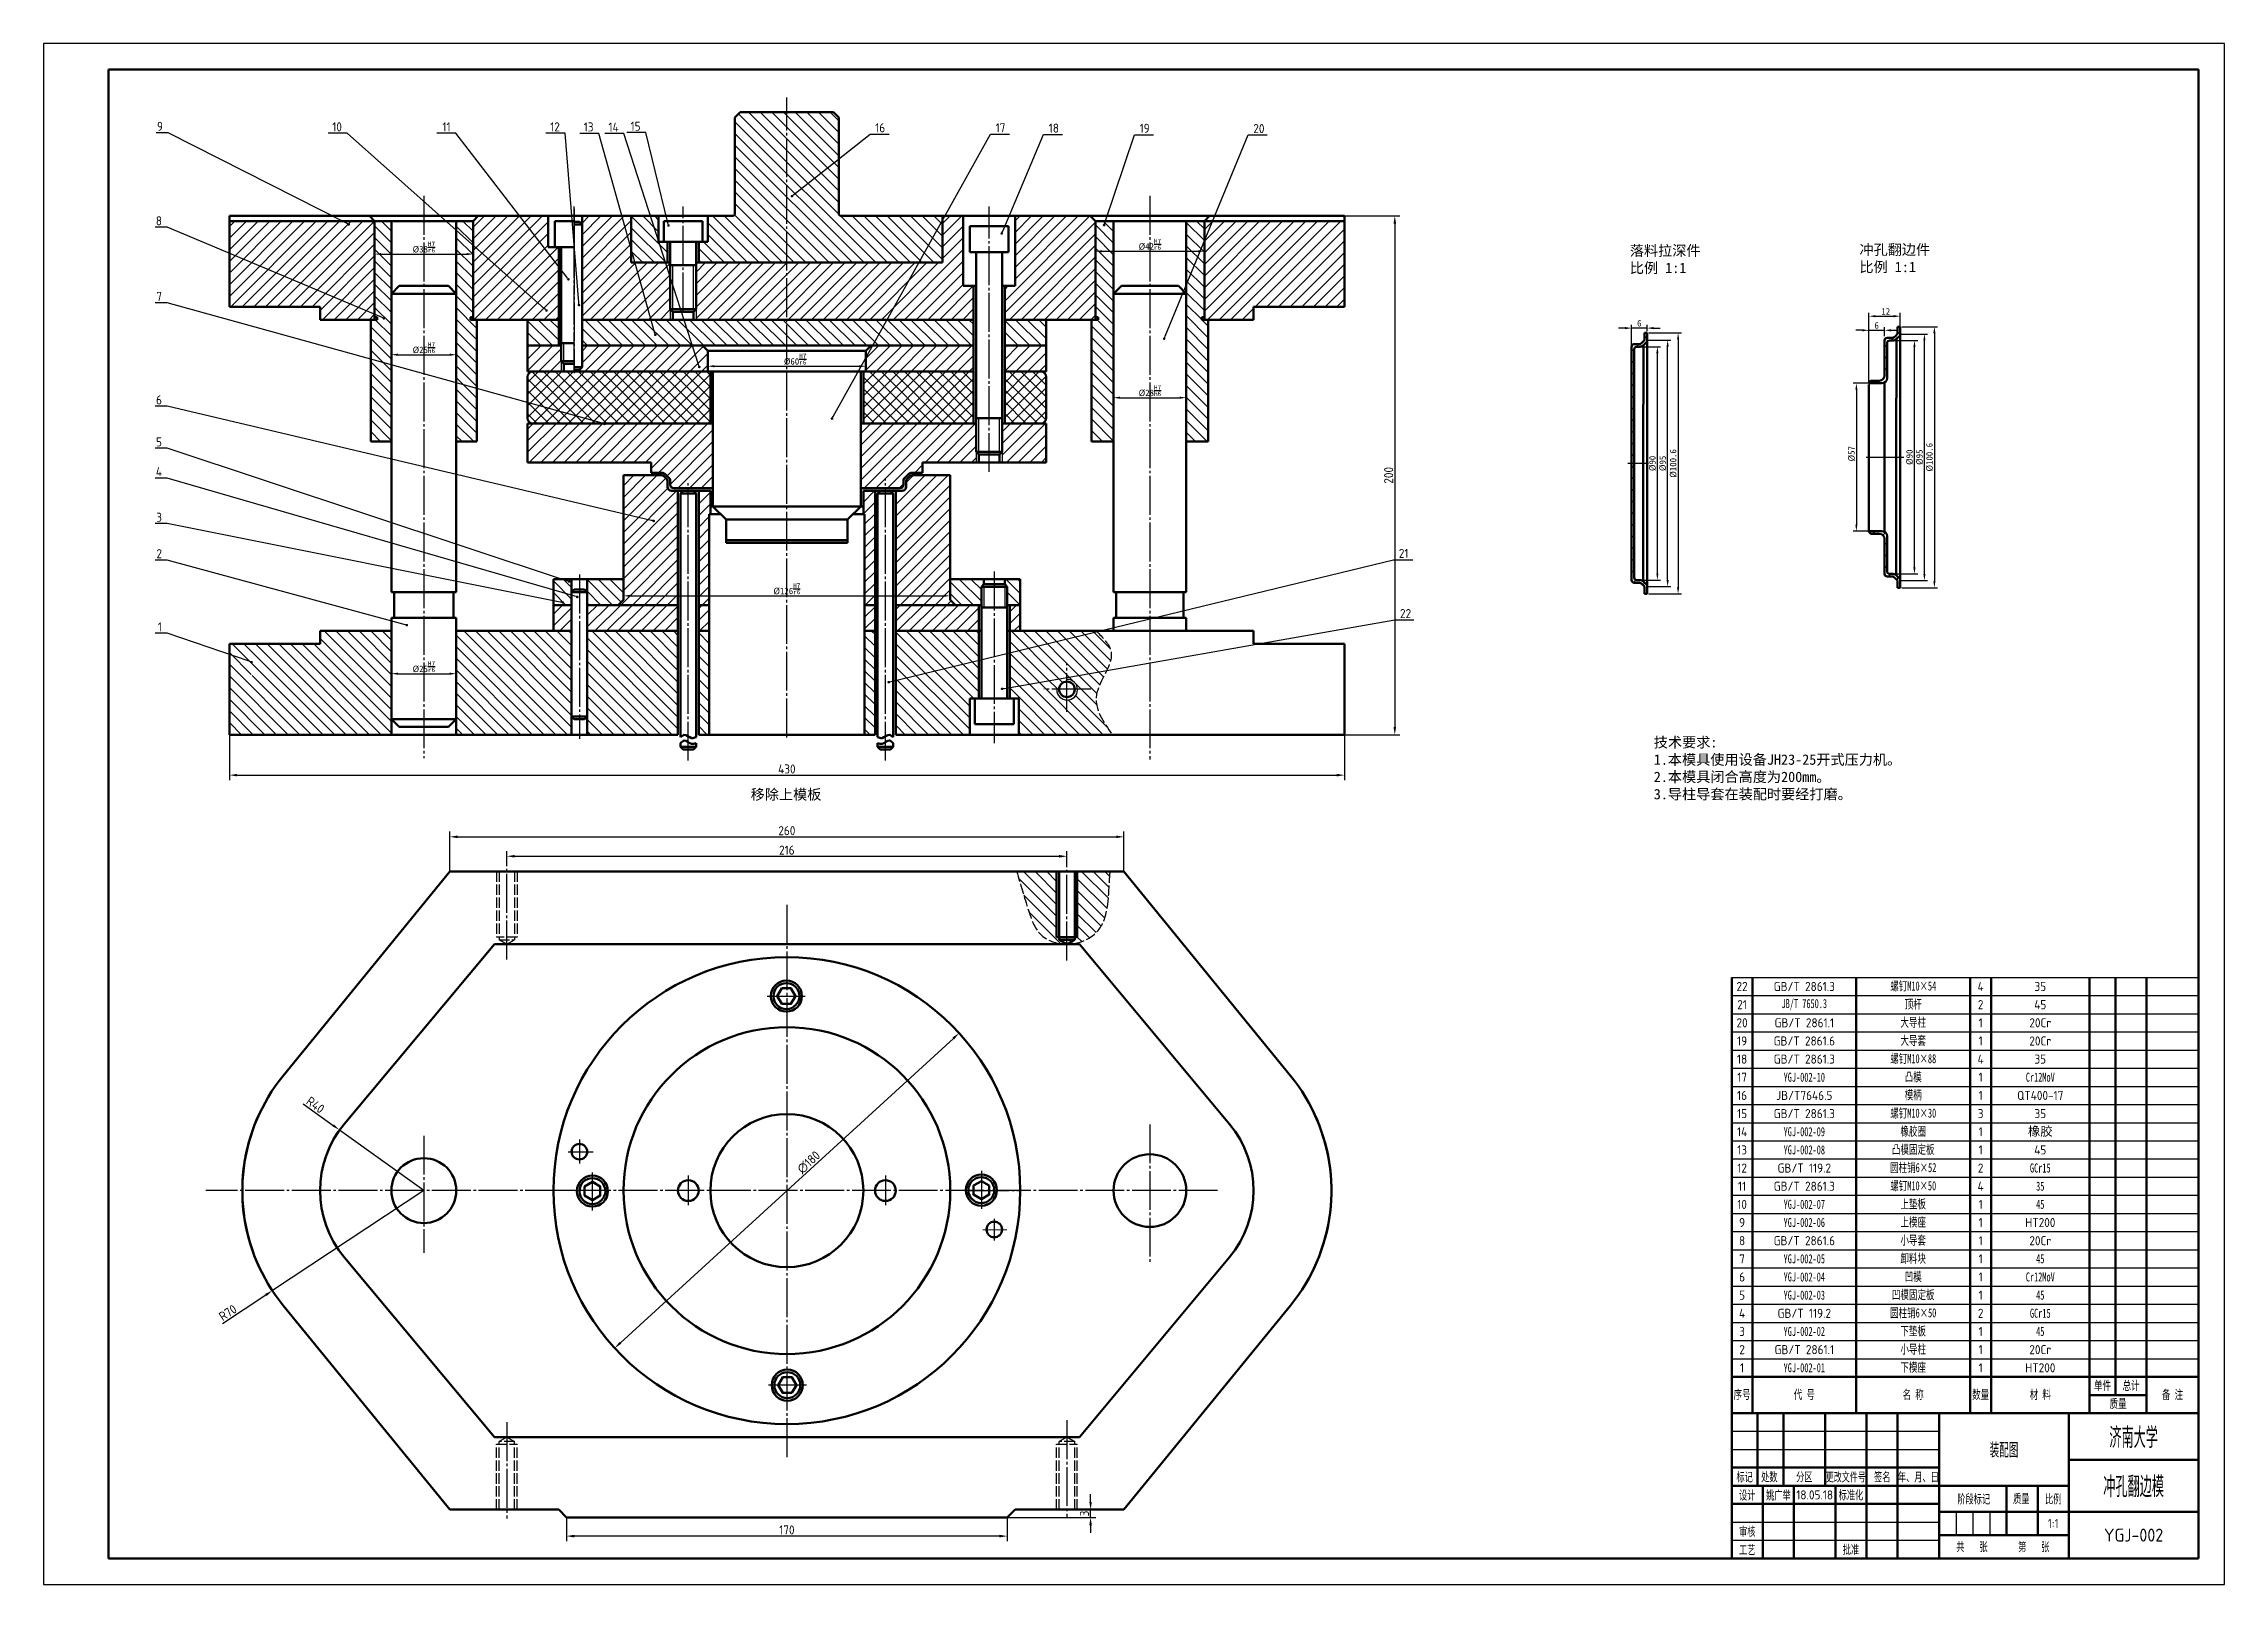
# Model space of a CAD drawing. Header units: millimetres. Extents: x 165 to 1006, y 108 to 702.
import ezdxf
from ezdxf import colors
from ezdxf.entities.mleader import LeaderData, LeaderLine
from ezdxf.enums import TextEntityAlignment as Align
from ezdxf.math import Vec2, Vec3

# ---------------------------------------------------------------- set-up
doc = ezdxf.new("R2010")
doc.units = ezdxf.units.MM
doc.linetypes.add('点画线', pattern=[18, 15, -1, 1, -1])
doc.linetypes.add('虚线', pattern=[5, 4, -1])
for name, color, linetype in [('剖面线', 3, 'Continuous'), ('引线', 6, 'Continuous'), ('文字', 7, 'Continuous'), ('文字 @ 1', 7, 'Continuous'), ('标注', 3, 'Continuous'), ('点画线', 1, '点画线'), ('细实线', 1, 'Continuous'), ('虚线', 7, '虚线'), ('辅助线', 4, 'Continuous')]:
    doc.layers.add(name, color=color, linetype=linetype)
doc.layers.add('粗实线', color=7, linetype='Continuous', lineweight=50)
doc.layers.add('粗实线 @ 1', color=7, linetype='Continuous', lineweight=50)
doc.styles.add('数字', font='isocp.shx')
doc.styles.add('数字直体', font='isocp.shx')
doc.styles.add('汉字长仿宋体', font='hyswlongfangsong.ttf', dxfattribs={"width": 0.67})
doc.styles.add('长仿宋体', font='', dxfattribs={"width": 0.67})
doc.styles.get('长仿宋体').set_extended_font_data('FangSong_GB2312')
doc.dimstyles.new('ISO-25', dxfattribs={"dimtxt": 2.5, "dimasz": 2.5, "dimexe": 1.25, "dimexo": 0.625, "dimtad": 1, "dimdsep": 46, "dimtxsty": 'Standard', "dimcen": 2.5, "dimadec": 0, "dimazin": 0, "dimtfac": 1, "dimtmove": 0, "dimatfit": 3, "dimfxl": 1, "dimarcsym": 0})
doc.dimstyles.new('机械基本', dxfattribs={"dimtxt": 3.5, "dimasz": 3, "dimexe": 2, "dimexo": 0, "dimtad": 1, "dimdsep": 46, "dimtxsty": '数字直体', "dimcen": 2.5, "dimadec": 0, "dimazin": 0, "dimtfac": 1, "dimtmove": 0, "dimatfit": 3, "dimfxl": 1, "dimarcsym": 0})
doc.dimstyles.new('机械基本$3', dxfattribs={"dimtxt": 3.5, "dimasz": 3, "dimexe": 2, "dimexo": 0, "dimtad": 1, "dimdsep": 46, "dimtxsty": '数字直体', "dimcen": 2.5, "dimadec": 0, "dimazin": 0, "dimtfac": 1, "dimtmove": 0, "dimatfit": 0, "dimfxl": 1, "dimarcsym": 0})
pattern_1 = [(135, (0, -5), (-2.245064, -2.245064), [])]
pattern_2 = [(45, (0, -5), (-2.245064, 2.245064), [])]

msp = doc.modelspace()

# ---------------------------------------------------------------- texts
at = {"layer": '文字', "char_height": 4, "attachment_point": 1}
for s, width, insert in [('{\\fSimSun|b0|i0|c134|p2;落料拉深件\\P比例 1:1}', 32.21803, (776.89, 624.648)), ('{\\fSimSun|b0|i0|c134|p2;冲孔翻边件\\P比例 1:1}', 32.21803, (865.424, 625.012)), ('{\\fSimSun|b0|i0|c134|p2;技术要求:\\P1.本模具使用设备JH23-25开式压力机。\\P2.本模具闭合高度为200mm。\\P3.导柱导套在装配时要经打磨。}', 100.98425, (786.122, 435.095)), ('{\\fSimSun|b0|i0|c134|p2;移除上模板}', 36.72498, (437.835, 414.987))]:
    msp.add_mtext_dynamic_manual_height_columns(s, width=width, gutter_width=12.5, heights=[0], dxfattribs=dict(at, insert=insert))

# ---------------------------------------------------------------- blocks, each defined once
blk = doc.blocks.new('装订A1(带注释性)')
at = {"layer": '粗实线'}
for p, q in [((-806, 574), (-806, 0)), ((0, 574), (-806, 574)), ((0, 0), (0, 574)), ((0, 56), (-180, 56)), ((-180, 56), (-180, 0)), ((-180, 56), (-180, 28)), ((-170, 56), (-170, 28)), ((-160, 56), (-160, 28)), ((-144, 56), (-144, 28)), ((-128, 56), (-128, 0)), ((-116, 56), (-116, 0)), ((-100, 56), (-100, 0)), ((-50, 56), (-50, 0)), ((0, 0), (0, 56)), ((-100, 35), (-180, 35)), ((0, 38), (-50, 38)), ((-50, 28), (-180, 28)), ((-168, 28), (-168, 0)), ((-156, 28), (-156, 0)), ((-140, 28), (-140, 0)), ((-74, 28), (-74, 9)), ((-62, 28), (-62, 9)), ((-100, 21), (-180, 21)), ((0, 18), (-100, 18)), ((-50, 9), (-100, 9)), ((-806, 0), (0, 0)), ((-180, 0), (0, 0))]:
    blk.add_line(p, q, dxfattribs=at)
at = {"layer": '细实线'}
for p, q in [((-100, 49), (-180, 49)), ((-180, 42), (-100, 42)), ((-93.5, 18), (-93.5, 9)), ((-87, 18), (-87, 9)), ((-80.5, 18), (-80.5, 9)), ((-180, 14), (-100, 14)), ((-180, 7), (-100, 7))]:
    blk.add_line(p, q, dxfattribs=at)
at = {"layer": '辅助线'}
for p, q in [((10, 584), (-831, 584)), ((-831, 584), (-831, -10)), ((10, -10), (10, 584)), ((-831, -10), (10, -10))]:
    blk.add_line(p, q, dxfattribs=at)
at = {"layer": '文字', "style": '汉字长仿宋体', "width": 0.67}
for s, height, p in [('标记', 3.5, (-175, 31.5)), ('处数', 3.5, (-165.51, 31.5)), ('分区', 3.5, (-152, 31.5)), ('更改文件号', 3.4, (-136, 31.5)), ('签名', 3.5, (-121.94, 31.5)), ('年、月、日', 3.5, (-108, 31.5)), ('设计', 3.5, (-174, 24.5)), ('标准化', 3.5, (-134, 24.54)), ('质量', 3.5, (-68.33, 23.13)), ('阶段标记', 3.5, (-86.67, 23)), ('比例', 3.5, (-56, 23)), ('审核', 3.5, (-174, 10.5)), ('工艺', 3.5, (-174, 3.46)), ('批准', 3.5, (-134, 3.54))]:
    blk.add_text(s, height=height, dxfattribs=at).set_placement(p, align=Align.MIDDLE)
for s, p in [('共    张', (-93.4, 2.77)), ('第    张', (-69.55, 2.77))]:
    blk.add_text(s, height=3.5, dxfattribs=at).set_placement(p)
for tag, height, p in [('单位名称', 7, (-25, 47)), ('设计者', 3.5, (-162, 24.46)), ('标准化', 3.5, (-122, 24.46)), ('图名', 7, (-25, 28)), ('审核者', 3.5, (-162, 10.46)), ('质量', 3.5, (-68, 13.5)), ('工艺者', 3.5, (-162, 3.54)), ('批准者', 3.5, (-122, 3.54))]:
    blk.add_attdef(tag, text='', height=height, dxfattribs=at).set_placement(p, align=Align.MIDDLE)
at = {"layer": '文字', "style": '数字直体'}
for tag, height, p in [('45', 5, (-75, 42)), ('16.10.10', 3.5, (-148, 24.5)), ('16.10.10', 3.5, (-108, 24.5)), ('16.10.10', 3.5, (-148, 10.5)), ('1:1', 3.5, (-56, 13.5)), ('001', 5, (-25, 9)), ('16.10.10', 3.5, (-148, 3.5)), ('16.10.10', 3.5, (-108, 3.57)), ('1', 3.5, (-87.01, 4.2)), ('1', 3.5, (-63.1, 4.31))]:
    blk.add_attdef(tag, text='', height=height, dxfattribs=at).set_placement(p, align=Align.MIDDLE)
blk = doc.blocks.new('*D10')
at = {"layer": 'Defpoints', "color": 0, "transparency": 16777216}
for p in [(666.8, 439.01), (236.8, 436.01), (666.8, 420.42)]:
    blk.add_point(p, dxfattribs=at)
at = {"layer": '标注', "color": 0, "lineweight": -2, "transparency": 16777216}
for p, q in [((666.8, 439.01), (666.8, 418.42)), ((236.8, 436.01), (236.8, 418.42)), ((239.8, 420.42), (663.8, 420.42))]:
    blk.add_line(p, q, dxfattribs=at)
at = {"layer": '标注', "color": 0, "transparency": 16777216}
for points in [[(239.8, 420.92), (239.8, 419.92), (236.8, 420.42)], [(663.8, 420.92), (663.8, 419.92), (666.8, 420.42)]]:
    blk.add_solid(points, dxfattribs=at)
at = {"layer": '标注', "color": 0, "transparency": 16777216, "insert": (451.8, 422.79), "char_height": 3.5, "attachment_point": 5, "style": '数字直体'}
blk.add_mtext('430', dxfattribs=at)
blk = doc.blocks.new('*D11')
at = {"layer": 'Defpoints', "color": 0, "transparency": 16777216}
for p in [(366.8, 134.25), (366.8, 127.04), (536.8, 134.25)]:
    blk.add_point(p, dxfattribs=at)
at = {"layer": '标注', "color": 0, "lineweight": -2, "transparency": 16777216}
for p, q in [((366.8, 134.25), (366.8, 125.04)), ((533.8, 127.04), (369.8, 127.04)), ((536.8, 134.25), (536.8, 125.04))]:
    blk.add_line(p, q, dxfattribs=at)
at = {"layer": '标注', "color": 0, "transparency": 16777216}
for points in [[(369.8, 127.54), (369.8, 126.54), (366.8, 127.04)], [(533.8, 127.54), (533.8, 126.54), (536.8, 127.04)]]:
    blk.add_solid(points, dxfattribs=at)
at = {"layer": '标注', "color": 0, "transparency": 16777216, "insert": (451.8, 129.41), "char_height": 3.5, "attachment_point": 5, "style": '数字直体'}
blk.add_mtext('170', dxfattribs=at)
blk = doc.blocks.new('*D12')
at = {"layer": 'Defpoints', "color": 0, "transparency": 16777216}
for p in [(559.8, 389.14), (343.8, 386.27), (559.8, 386.35)]:
    blk.add_point(p, dxfattribs=at)
at = {"layer": '标注', "color": 0, "lineweight": -2, "transparency": 16777216}
for p, q in [((343.8, 386.27), (343.8, 391.14)), ((346.8, 389.14), (556.8, 389.14)), ((559.8, 386.35), (559.8, 391.14))]:
    blk.add_line(p, q, dxfattribs=at)
at = {"layer": '标注', "color": 0, "transparency": 16777216}
for points in [[(346.8, 389.64), (346.8, 388.64), (343.8, 389.14)], [(556.8, 389.64), (556.8, 388.64), (559.8, 389.14)]]:
    blk.add_solid(points, dxfattribs=at)
at = {"layer": '标注', "color": 0, "transparency": 16777216, "insert": (451.8, 391.51), "char_height": 3.5, "attachment_point": 5, "style": '数字直体'}
blk.add_mtext('216', dxfattribs=at)
blk = doc.blocks.new('*T35')
at = {"layer": '文字', "color": 0, "linetype": 'ByBlock', "lineweight": -2, "transparency": 16777216}
for p, q in [((0, 168), (180, 168)), ((0, 161), (180, 161)), ((0, 154), (180, 154)), ((0, 147), (180, 147)), ((0, 140), (180, 140)), ((0, 133), (180, 133)), ((0, 126), (180, 126)), ((0, 119), (180, 119)), ((0, 112), (180, 112)), ((0, 105), (180, 105)), ((0, 98), (180, 98)), ((0, 91), (180, 91)), ((0, 84), (180, 84)), ((0, 77), (180, 77)), ((0, 70), (180, 70)), ((0, 63), (180, 63)), ((0, 56), (180, 56)), ((0, 49), (180, 49)), ((0, 42), (180, 42)), ((0, 35), (180, 35)), ((0, 28), (180, 28)), ((0, 21), (180, 21))]:
    blk.add_line(p, q, dxfattribs=at)
at = {"layer": '文字', "color": 0, "linetype": 'ByBlock', "lineweight": 50, "transparency": 16777216}
for p, q in [((0, 0), (0, 168)), ((8, 0), (8, 168)), ((48, 0), (48, 168)), ((92, 0), (92, 168)), ((100, 0), (100, 168)), ((138, 0), (138, 168)), ((148, 7), (148, 168)), ((160, 0), (160, 168)), ((180, 0), (180, 168)), ((0, 14), (180, 14)), ((0, 0), (180, 0)), ((138, 7), (160, 7))]:
    blk.add_line(p, q, dxfattribs=at)
at = {"layer": '文字', "color": 0, "transparency": 16777216, "char_height": 3.5, "attachment_point": 5}
for s, insert, width, style in [('22', (4, 164.5), 7.88, '数字'), ('GB/T 2861.3', (28, 164.5), 39.88, '数字'), ('{\\fFangSong_GB2312|b0|i0|c134|p49;\\W0.67;JB/T 7650.3}', (28, 157.5), 39.88, '数字'), ('{\\fSimSun|b0|i0|c134|p2;螺钉M10×54}', (70, 164.5), 43.88, '长仿宋体'), ('{\\fSimSun|b0|i0|c134|p2;顶杆}', (70, 157.5), 43.88, '长仿宋体'), ('4', (96, 164.5), 7.88, '数字'), ('35', (119, 164.5), 37.88, '数字'), ('20', (4, 150.5), 7.88, '数字'), ('21', (4, 157.5), 7.88, '数字'), ('GB/T 2861.1', (28, 150.5), 39.88, '数字'), ('{\\fSimSun|b0|i0|c134|p2;大导柱} ', (70, 150.5), 43.88, '长仿宋体'), ('2', (96, 157.5), 7.88, '数字'), ('1', (96, 150.5), 7.88, '数字'), ('20Cr', (119, 150.5), 37.88, '数字'), ('45', (119, 157.5), 37.88, '数字'), ('19', (4, 143.5), 7.88, '数字'), ('GB/T 2861.6', (28, 143.5), 39.88, '数字'), ('{\\fSimSun|b0|i0|c134|p2;大导套}', (70, 143.5), 43.88, '长仿宋体'), ('1', (96, 143.5), 7.88, '数字'), ('20Cr', (119, 143.5), 37.88, '数字'), ('18', (4, 136.5), 7.88, '数字'), ('GB/T 2861.3', (28, 136.5), 39.88, '数字'), ('{\\fSimSun|b0|i0|c134|p2;螺钉M10×88}', (70, 136.5), 43.88, '长仿宋体'), ('4', (96, 136.5), 7.88, '数字'), ('35', (119, 136.5), 37.88, '数字'), ('17', (4, 129.5), 7.88, '数字'), ('{\\fFangSong_GB2312|b0|i0|c134|p49;\\W0.67;YGJ-002-10}', (28, 129.5), 39.88, '数字'), ('{\\fSimSun|b0|i0|c134|p2;凸模}', (70, 129.5), 43.88, '长仿宋体'), ('1', (96, 129.5), 7.88, '数字'), ('{\\fFangSong_GB2312|b0|i0|c134|p49;\\W0.67;Cr12MoV}', (119, 129.5), 37.88, '数字'), ('16', (4, 122.5), 7.88, '数字'), ('JB/T7646.5', (28, 122.5), 39.88, '数字'), ('{\\fSimSun|b0|i0|c134|p2;螺钉M10×30}', (70, 115.5), 43.88, '长仿宋体'), ('{\\fSimSun|b0|i0|c134|p2;模柄}', (70, 122.5), 43.88, '长仿宋体'), ('1', (96, 122.5), 7.88, '数字'), ('QT400-17', (119, 122.5), 37.88, '数字'), ('14', (4, 108.5), 7.88, '数字'), ('15', (4, 115.5), 7.88, '数字'), ('GB/T 2861.3', (28, 115.5), 39.88, '数字'), ('{\\fFangSong_GB2312|b0|i0|c134|p49;\\W0.67;YGJ-002-09}', (28, 108.5), 39.88, '数字'), ('{\\fSimSun|b0|i0|c134|p2;橡胶圈}', (70, 108.5), 43.88, '长仿宋体'), ('3', (96, 115.5), 7.88, '数字'), ('1', (96, 108.5), 7.88, '数字'), ('{\\fSimSun|b0|i0|c134|p2;橡胶}', (119, 108.5), 37.88, '数字'), ('35', (119, 115.5), 37.88, '数字'), ('13', (4, 101.5), 7.88, '数字'), ('{\\fFangSong_GB2312|b0|i0|c134|p49;\\W0.67;YGJ-002-08}', (28, 101.5), 39.88, '数字'), ('{\\fSimSun|b0|i0|c134|p2;凸模固定板}', (70, 101.5), 43.88, '长仿宋体'), ('1', (96, 101.5), 7.88, '数字'), ('45', (119, 101.5), 37.88, '数字'), ('12', (4, 94.5), 7.88, '数字'), ('GB/T 119.2', (28, 94.5), 39.88, '数字'), ('{\\fSimSun|b0|i0|c134|p2;圆柱销6×52}', (70, 94.5), 43.88, '长仿宋体'), ('2', (96, 94.5), 7.88, '数字'), ('{\\fFangSong_GB2312|b0|i0|c134|p49;\\W0.67;GCr15}', (119, 94.5), 37.88, '数字'), ('11', (4, 87.5), 7.88, '数字'), ('GB/T 2861.3', (28, 87.5), 39.88, '数字'), ('{\\fSimSun|b0|i0|c134|p2;螺钉M10×50}', (70, 87.5), 43.88, '长仿宋体'), ('4', (96, 87.5), 7.88, '数字'), ('35', (119, 87.5), 37.88, '长仿宋体'), ('10', (4, 80.5), 7.88, '数字'), ('YGJ-002-07', (28, 80.5), 39.88, '长仿宋体'), ('{\\fSimSun|b0|i0|c134|p2;上垫板}', (70, 80.5), 43.88, '长仿宋体'), ('{\\fSimSun|b0|i0|c134|p2;上模座}', (70, 73.5), 43.88, '长仿宋体'), ('1', (96, 80.5), 7.88, '数字'), ('45', (119, 80.5), 37.88, '长仿宋体'), ('9', (4, 73.5), 7.88, '数字'), ('8', (4, 66.5), 7.88, '数字'), ('GB/T 2861.6', (28, 66.5), 39.88, '数字'), ('YGJ-002-06', (28, 73.5), 39.88, '长仿宋体'), ('{\\fSimSun|b0|i0|c134|p2;小导套}', (70, 66.5), 43.88, '长仿宋体'), ('1', (96, 73.5), 7.88, '数字'), ('1', (96, 66.5), 7.88, '数字'), ('{\\Fisocp|c134;\\W1;HT200}', (119, 73.5), 37.88, '长仿宋体'), ('{\\Fisocp|c134;\\W1;20Cr}', (119, 66.5), 37.88, '长仿宋体'), ('7', (4, 59.5), 7.88, '数字'), ('YGJ-002-05', (28, 59.5), 39.88, '长仿宋体'), ('{\\fSimSun|b0|i0|c134|p2;卸料块}', (70, 59.5), 43.88, '长仿宋体'), ('1', (96, 59.5), 7.88, '数字'), ('45', (119, 59.5), 37.88, '长仿宋体'), ('6', (4, 52.5), 7.88, '数字'), ('YGJ-002-04', (28, 52.5), 39.88, '长仿宋体'), ('{\\fSimSun|b0|i0|c134|p2;凹模}', (70, 52.5), 43.88, '长仿宋体'), ('1', (96, 52.5), 7.88, '数字'), ('Cr12MoV', (119, 52.5), 37.88, '长仿宋体'), ('5', (4, 45.5), 7.88, '数字'), ('YGJ-002-03', (28, 45.5), 39.88, '长仿宋体'), ('{\\fSimSun|b0|i0|c134|p2;凹模固定板}', (70, 45.5), 43.88, '长仿宋体'), ('1', (96, 45.5), 7.88, '数字'), ('45', (119, 45.5), 37.88, '长仿宋体'), ('4', (4, 38.5), 7.88, '数字'), ('GB/T 119.2', (28, 38.5), 39.88, '数字'), ('{\\fSimSun|b0|i0|c134|p2;圆柱销6×50}', (70, 38.5), 43.88, '长仿宋体'), ('{\\fSimSun|b0|i0|c134|p2;下垫板}', (70, 31.5), 43.88, '长仿宋体'), ('2', (96, 38.5), 7.88, '数字'), ('GCr15', (119, 38.5), 37.88, '长仿宋体'), ('3', (4, 31.5), 7.88, '数字'), ('2', (4, 24.5), 7.88, '数字'), ('GB/T 2861.1', (28, 24.5), 39.88, '数字'), ('YGJ-002-02', (28, 31.5), 39.88, '长仿宋体'), ('{\\fSimSun|b0|i0|c134|p2;小导柱}', (70, 24.5), 43.88, '长仿宋体'), ('1', (96, 31.5), 7.88, '数字'), ('1', (96, 24.5), 7.88, '数字'), ('20Cr', (119, 24.5), 37.88, '数字'), ('45', (119, 31.5), 37.88, '长仿宋体'), ('1', (4, 17.5), 7.88, '数字'), ('YGJ-002-01', (28, 17.5), 39.88, '长仿宋体'), ('{\\fSimSun|b0|i0|c134|p2;下模座}', (70, 17.5), 43.88, '长仿宋体'), ('1', (96, 17.5), 7.88, '数字'), ('HT200', (119, 17.5), 37.88, '数字'), ('序号', (4, 7), 7.88, '长仿宋体'), ('代 号', (28, 7), 39.88, '长仿宋体'), ('名 称', (70, 7), 43.88, '长仿宋体'), ('数量', (96, 7), 7.88, '长仿宋体'), ('材 料', (119, 7), 37.88, '长仿宋体'), ('单件', (143, 10.5), 9.88, '长仿宋体'), ('总计', (154, 10.5), 11.88, '长仿宋体'), ('备 注', (170, 7), 19.88, '长仿宋体'), ('质量', (149, 3.5), 21.88, '长仿宋体')]:
    blk.add_mtext(s, dxfattribs=dict(at, insert=insert, width=width, style=style))
blk = doc.blocks.new('明细表（带注释性）')
blk.add_blockref('*T35', (-180, 0))
blk = doc.blocks.new('*D4')
at = {"layer": 'Defpoints', "color": 0, "transparency": 16777216}
for p in [(666.8, 636.01), (663.8, 436.01), (686.25, 436.01)]:
    blk.add_point(p, dxfattribs=at)
at = {"layer": '标注', "color": 0, "lineweight": -2, "transparency": 16777216}
for p, q in [((666.8, 636.01), (688.25, 636.01)), ((686.25, 633.01), (686.25, 439.01)), ((663.8, 436.01), (688.25, 436.01))]:
    blk.add_line(p, q, dxfattribs=at)
at = {"layer": '标注', "color": 0, "transparency": 16777216}
for points in [[(685.75, 633.01), (686.75, 633.01), (686.25, 636.01)], [(685.75, 439.01), (686.75, 439.01), (686.25, 436.01)]]:
    blk.add_solid(points, dxfattribs=at)
at = {"layer": '标注', "color": 0, "transparency": 16777216, "insert": (683.87, 536.01), "char_height": 3.5, "attachment_point": 5, "rotation": 90, "style": '数字直体'}
blk.add_mtext('200', dxfattribs=at)
blk = doc.blocks.new('_Dot')
at = {"color": 0, "linetype": 'ByBlock', "lineweight": -2}
blk.add_line((-0.5, 0), (-1, 0), dxfattribs=at)
at = {"color": 0, "linetype": 'ByBlock', "const_width": 0.5}
blk.add_lwpolyline([(-0.25, 0, 1), (0.25, 0, 1)], format="xyb", close=True, dxfattribs=at)
blk = doc.blocks.new('*D5')
at = {"layer": 'Defpoints', "color": 0, "transparency": 16777216}
for p in [(581.8, 396.63), (321.8, 383.25), (581.8, 383.25)]:
    blk.add_point(p, dxfattribs=at)
at = {"layer": '标注', "color": 0, "lineweight": -2, "transparency": 16777216}
for p, q in [((321.8, 383.25), (321.8, 398.63)), ((324.8, 396.63), (578.8, 396.63)), ((581.8, 383.25), (581.8, 398.63))]:
    blk.add_line(p, q, dxfattribs=at)
at = {"layer": '标注', "color": 0, "transparency": 16777216}
for points in [[(324.8, 397.13), (324.8, 396.13), (321.8, 396.63)], [(578.8, 397.13), (578.8, 396.13), (581.8, 396.63)]]:
    blk.add_solid(points, dxfattribs=at)
at = {"layer": '标注', "color": 0, "transparency": 16777216, "insert": (451.8, 399.01), "char_height": 3.5, "attachment_point": 5, "style": '数字直体'}
blk.add_mtext('260', dxfattribs=at)
blk = doc.blocks.new('*D6')
at = {"layer": 'Defpoints', "color": 0, "transparency": 16777216}
for p in [(518.23, 320.97), (385.37, 199.53)]:
    blk.add_point(p, dxfattribs=at)
at = {"layer": '标注', "color": 0, "lineweight": -2, "transparency": 16777216}
blk.add_line((387.59, 201.55), (516.01, 318.95), dxfattribs=at)
at = {"layer": '标注', "color": 0, "transparency": 16777216}
for points in [[(515.67, 319.32), (516.35, 318.58), (518.23, 320.97)], [(387.25, 201.92), (387.92, 201.18), (385.37, 199.53)]]:
    blk.add_solid(points, dxfattribs=at)
at = {"layer": '标注', "color": 0, "transparency": 16777216, "insert": (460.22, 271.17), "char_height": 3.5, "attachment_point": 5, "rotation": 42.43213, "style": '数字直体'}
blk.add_mtext('∅180', dxfattribs=at)
blk = doc.blocks.new('*D7')
at = {"layer": 'Defpoints', "color": 0, "transparency": 16777216}
for p in [(311.8, 260.25), (253.39, 221.67)]:
    blk.add_point(p, dxfattribs=at)
at = {"layer": '标注', "color": 0, "lineweight": -2, "transparency": 16777216}
for p, q in [((311.8, 260.25), (253.39, 221.67)), ((234.22, 209.01), (250.89, 220.02))]:
    blk.add_line(p, q, dxfattribs=at)
at = {"layer": '标注', "color": 0, "transparency": 16777216}
blk.add_solid([(250.61, 220.44), (251.16, 219.6), (253.39, 221.67)], dxfattribs=at)
at = {"layer": '标注', "color": 0, "transparency": 16777216, "insert": (236.21, 213.17), "char_height": 3.5, "attachment_point": 5, "rotation": 33.44466, "style": '数字直体'}
blk.add_mtext('R70', dxfattribs=at)
blk = doc.blocks.new('*D8')
at = {"layer": 'Defpoints', "color": 0, "transparency": 16777216}
for p in [(279.33, 283.61), (311.8, 260.25)]:
    blk.add_point(p, dxfattribs=at)
at = {"layer": '标注', "color": 0, "lineweight": -2, "transparency": 16777216}
for p, q in [((265.24, 293.74), (276.89, 285.36)), ((311.8, 260.25), (279.33, 283.61))]:
    blk.add_line(p, q, dxfattribs=at)
at = {"layer": '标注', "color": 0, "transparency": 16777216}
blk.add_solid([(277.18, 285.77), (276.6, 284.96), (279.33, 283.61)], dxfattribs=at)
at = {"layer": '标注', "color": 0, "transparency": 16777216, "insert": (269.98, 293.26), "char_height": 3.5, "attachment_point": 5, "rotation": 324.26795, "style": '数字直体'}
blk.add_mtext('R40', dxfattribs=at)
blk = doc.blocks.new('*D9')
at = {"layer": 'Defpoints', "color": 0, "transparency": 16777216}
for p in [(539.8, 137.25), (568.93, 137.25), (536.8, 134.25)]:
    blk.add_point(p, dxfattribs=at)
at = {"layer": '标注', "color": 0, "lineweight": -2, "transparency": 16777216}
for p, q in [((568.93, 140.25), (568.93, 143.25)), ((539.8, 137.25), (570.93, 137.25)), ((568.93, 134.25), (568.93, 137.25)), ((536.8, 134.25), (570.93, 134.25)), ((568.93, 131.25), (568.93, 128.25))]:
    blk.add_line(p, q, dxfattribs=at)
at = {"layer": '标注', "color": 0, "transparency": 16777216}
for points in [[(568.43, 140.25), (569.43, 140.25), (568.93, 137.25)], [(568.43, 131.25), (569.43, 131.25), (568.93, 134.25)]]:
    blk.add_solid(points, dxfattribs=at)
at = {"layer": '标注', "color": 0, "transparency": 16777216, "insert": (566.55, 135.75), "char_height": 3.5, "attachment_point": 5, "rotation": 90, "style": '数字直体'}
blk.add_mtext('3', dxfattribs=at)
blk = doc.blocks.new('*D14')
at = {"layer": 'Defpoints', "color": 0, "transparency": 16777216}
for p in [(870.1, 571.49), (864.25, 514.49), (869.1, 514.49)]:
    blk.add_point(p, dxfattribs=at)
at = {"layer": '标注', "color": 0, "lineweight": -2, "transparency": 16777216}
for p, q in [((869.48, 571.49), (863, 571.49)), ((864.25, 568.99), (864.25, 516.99)), ((868.48, 514.49), (863, 514.49))]:
    blk.add_line(p, q, dxfattribs=at)
at = {"layer": '标注', "color": 0, "transparency": 16777216}
for points in [[(863.84, 568.99), (864.67, 568.99), (864.25, 571.49)], [(863.84, 516.99), (864.67, 516.99), (864.25, 514.49)]]:
    blk.add_solid(points, dxfattribs=at)
at = {"layer": '标注', "color": 0, "transparency": 16777216, "insert": (862.38, 544.33), "char_height": 2.5, "attachment_point": 5, "rotation": 90}
blk.add_mtext('%%C57', dxfattribs=at)
blk = doc.blocks.new('*D15')
at = {"layer": 'Defpoints', "color": 0, "transparency": 16777216}
for p in [(881.1, 597.35), (881.1, 590.49), (869.1, 570.99)]:
    blk.add_point(p, dxfattribs=at)
at = {"layer": '标注', "color": 0, "lineweight": -2, "transparency": 16777216}
for p, q in [((869.1, 571.62), (869.1, 598.6)), ((871.6, 597.35), (878.6, 597.35)), ((881.1, 591.12), (881.1, 598.6))]:
    blk.add_line(p, q, dxfattribs=at)
at = {"layer": '标注', "color": 0, "transparency": 16777216}
for points in [[(871.6, 597.77), (871.6, 596.94), (869.1, 597.35)], [(878.6, 597.77), (878.6, 596.94), (881.1, 597.35)]]:
    blk.add_solid(points, dxfattribs=at)
at = {"layer": '标注', "color": 0, "transparency": 16777216, "insert": (875.6, 599.23), "char_height": 2.5, "attachment_point": 5}
blk.add_mtext('12', dxfattribs=at)
blk = doc.blocks.new('*D16')
at = {"layer": 'Defpoints', "color": 0, "transparency": 16777216}
for p in [(875.1, 591.91), (875.1, 588.99), (869.1, 571.49)]:
    blk.add_point(p, dxfattribs=at)
at = {"layer": '标注', "color": 0, "lineweight": -2, "transparency": 16777216}
for p, q in [((866.6, 591.91), (864.1, 591.91)), ((869.1, 572.12), (869.1, 593.16)), ((869.1, 591.91), (875.1, 591.91)), ((875.1, 589.62), (875.1, 593.16)), ((877.6, 591.91), (880.1, 591.91))]:
    blk.add_line(p, q, dxfattribs=at)
at = {"layer": '标注', "color": 0, "transparency": 16777216}
for points in [[(866.6, 592.33), (866.6, 591.5), (869.1, 591.91)], [(877.6, 592.33), (877.6, 591.5), (875.1, 591.91)]]:
    blk.add_solid(points, dxfattribs=at)
at = {"layer": '标注', "color": 0, "transparency": 16777216, "insert": (872.1, 593.79), "char_height": 2.5, "attachment_point": 5}
blk.add_mtext('6', dxfattribs=at)
blk = doc.blocks.new('*D18')
at = {"layer": 'Defpoints', "color": 0, "ltscale": 0.05, "transparency": 16777216}
for p in [(878.28, 587.99), (886.65, 587.99), (878.28, 497.99)]:
    blk.add_point(p, dxfattribs=at)
at = {"layer": '标注', "color": 0, "lineweight": -2, "ltscale": 0.05, "transparency": 16777216}
for p, q in [((878.91, 587.99), (887.9, 587.99)), ((886.65, 500.49), (886.65, 585.49)), ((878.91, 497.99), (887.9, 497.99))]:
    blk.add_line(p, q, dxfattribs=at)
at = {"layer": '标注', "color": 0, "ltscale": 0.05, "transparency": 16777216}
for points in [[(886.23, 585.49), (887.06, 585.49), (886.65, 587.99)], [(886.23, 500.49), (887.06, 500.49), (886.65, 497.99)]]:
    blk.add_solid(points, dxfattribs=at)
at = {"layer": '标注', "color": 0, "ltscale": 0.05, "transparency": 16777216, "insert": (884.77, 542.99), "char_height": 2.5, "attachment_point": 5, "rotation": 90}
blk.add_mtext('%%C90', dxfattribs=at)
blk = doc.blocks.new('*D17')
at = {"layer": 'Defpoints', "color": 0, "ltscale": 0.05, "transparency": 16777216}
for p in [(880.1, 590.49), (890.49, 590.49), (880.1, 495.49)]:
    blk.add_point(p, dxfattribs=at)
at = {"layer": '标注', "color": 0, "lineweight": -2, "ltscale": 0.05, "transparency": 16777216}
for p, q in [((880.73, 590.49), (891.74, 590.49)), ((890.49, 497.99), (890.49, 587.99)), ((880.73, 495.49), (891.74, 495.49))]:
    blk.add_line(p, q, dxfattribs=at)
at = {"layer": '标注', "color": 0, "ltscale": 0.05, "transparency": 16777216}
for points in [[(890.07, 587.99), (890.91, 587.99), (890.49, 590.49)], [(890.07, 497.99), (890.91, 497.99), (890.49, 495.49)]]:
    blk.add_solid(points, dxfattribs=at)
at = {"layer": '标注', "color": 0, "ltscale": 0.05, "transparency": 16777216, "insert": (888.62, 542.99), "char_height": 2.5, "attachment_point": 5, "rotation": 90}
blk.add_mtext('%%C95', dxfattribs=at)
blk = doc.blocks.new('*D19')
at = {"layer": 'Defpoints', "color": 0, "transparency": 16777216}
for p in [(881.1, 593.29), (881.1, 492.69), (894.33, 492.69)]:
    blk.add_point(p, dxfattribs=at)
at = {"layer": '标注', "color": 0, "lineweight": -2, "transparency": 16777216}
for p, q in [((881.73, 593.29), (895.58, 593.29)), ((894.33, 590.79), (894.33, 495.19)), ((881.73, 492.69), (895.58, 492.69))]:
    blk.add_line(p, q, dxfattribs=at)
at = {"layer": '标注', "color": 0, "transparency": 16777216}
for points in [[(893.92, 590.79), (894.75, 590.79), (894.33, 593.29)], [(893.92, 495.19), (894.75, 495.19), (894.33, 492.69)]]:
    blk.add_solid(points, dxfattribs=at)
at = {"layer": '标注', "color": 0, "transparency": 16777216, "insert": (892.46, 542.99), "char_height": 2.5, "attachment_point": 5, "rotation": 90}
blk.add_mtext('%%C100.6', dxfattribs=at)
blk = doc.blocks.new('*D22')
at = {"layer": 'Defpoints', "color": 0, "ltscale": 0.05, "transparency": 16777216}
for p in [(780.73, 585.6), (787.51, 585.6), (780.73, 495.6)]:
    blk.add_point(p, dxfattribs=at)
at = {"layer": '标注', "color": 0, "lineweight": -2, "ltscale": 0.05, "transparency": 16777216}
for p, q in [((781.35, 585.6), (788.76, 585.6)), ((787.51, 498.1), (787.51, 583.1)), ((781.35, 495.6), (788.76, 495.6))]:
    blk.add_line(p, q, dxfattribs=at)
at = {"layer": '标注', "color": 0, "ltscale": 0.05, "transparency": 16777216}
for points in [[(787.1, 583.1), (787.93, 583.1), (787.51, 585.6)], [(787.1, 498.1), (787.93, 498.1), (787.51, 495.6)]]:
    blk.add_solid(points, dxfattribs=at)
at = {"layer": '标注', "color": 0, "ltscale": 0.05, "transparency": 16777216, "insert": (785.64, 540.6), "char_height": 2.5, "attachment_point": 5, "rotation": 90}
blk.add_mtext('%%C90', dxfattribs=at)
blk = doc.blocks.new('*D21')
at = {"layer": 'Defpoints', "color": 0, "ltscale": 0.05, "transparency": 16777216}
for p in [(782.54, 588.1), (791.46, 588.1), (782.54, 493.1)]:
    blk.add_point(p, dxfattribs=at)
at = {"layer": '标注', "color": 0, "lineweight": -2, "ltscale": 0.05, "transparency": 16777216}
for p, q in [((783.17, 588.1), (792.71, 588.1)), ((791.46, 495.6), (791.46, 585.6)), ((783.17, 493.1), (792.71, 493.1))]:
    blk.add_line(p, q, dxfattribs=at)
at = {"layer": '标注', "color": 0, "ltscale": 0.05, "transparency": 16777216}
for points in [[(791.05, 585.6), (791.88, 585.6), (791.46, 588.1)], [(791.05, 495.6), (791.88, 495.6), (791.46, 493.1)]]:
    blk.add_solid(points, dxfattribs=at)
at = {"layer": '标注', "color": 0, "ltscale": 0.05, "transparency": 16777216, "insert": (789.59, 540.6), "char_height": 2.5, "attachment_point": 5, "rotation": 90}
blk.add_mtext('%%C95', dxfattribs=at)
blk = doc.blocks.new('*D23')
at = {"layer": 'Defpoints', "color": 0, "transparency": 16777216}
for p in [(777.55, 592.76), (783.54, 590.9), (777.55, 585.6)]:
    blk.add_point(p, dxfattribs=at)
at = {"layer": '标注', "color": 0, "lineweight": -2, "transparency": 16777216}
for p, q in [((775.05, 592.76), (772.55, 592.76)), ((777.55, 586.22), (777.55, 594.01)), ((783.54, 592.76), (777.55, 592.76)), ((783.54, 591.52), (783.54, 594.01)), ((786.04, 592.76), (788.54, 592.76))]:
    blk.add_line(p, q, dxfattribs=at)
at = {"layer": '标注', "color": 0, "transparency": 16777216}
for points in [[(775.05, 593.18), (775.05, 592.34), (777.55, 592.76)], [(786.04, 593.18), (786.04, 592.34), (783.54, 592.76)]]:
    blk.add_solid(points, dxfattribs=at)
at = {"layer": '标注', "color": 0, "transparency": 16777216, "insert": (780.54, 594.63), "char_height": 2.5, "attachment_point": 5}
blk.add_mtext('6', dxfattribs=at)
blk = doc.blocks.new('*D24')
at = {"layer": 'Defpoints', "color": 0, "transparency": 16777216}
for p in [(783.54, 590.9), (783.54, 490.3), (795.5, 490.3)]:
    blk.add_point(p, dxfattribs=at)
at = {"layer": '标注', "color": 0, "lineweight": -2, "transparency": 16777216}
for p, q in [((784.17, 590.9), (796.75, 590.9)), ((795.5, 588.4), (795.5, 492.8)), ((784.17, 490.3), (796.75, 490.3))]:
    blk.add_line(p, q, dxfattribs=at)
at = {"layer": '标注', "color": 0, "transparency": 16777216}
for points in [[(795.08, 588.4), (795.92, 588.4), (795.5, 590.9)], [(795.08, 492.8), (795.92, 492.8), (795.5, 490.3)]]:
    blk.add_solid(points, dxfattribs=at)
at = {"layer": '标注', "color": 0, "transparency": 16777216, "insert": (793.62, 540.6), "char_height": 2.5, "attachment_point": 5, "rotation": 90}
blk.add_mtext('%%C100.6', dxfattribs=at)
blk = doc.blocks.new('*U25')
at = {"layer": '点画线'}
blk.add_line((-7.32, 0), (7.32, 0), dxfattribs=at)
at = {"layer": '粗实线'}
blk.add_lwpolyline([(-1.63, 3.03), (-3.38, 0), (-1.63, -3.03), (1.87, -3.03), (3.62, 0), (1.87, 3.03)], close=True, dxfattribs=at)
for radius in [6, 5]:
    blk.add_circle((0.12, 0), radius, dxfattribs=at)
blk = doc.blocks.new('*U26')
at = {"layer": '粗实线', "color": 0, "linetype": 'ByBlock', "lineweight": -2, "transparency": 16777216}
blk.add_blockref('*U25', (451.5, 335.25), dxfattribs=at)
for p, rotation in [((376.8, 259.95), 90.00000000000001), ((526.8, 260.55), 270), ((452.1, 185.25), 180)]:
    blk.add_blockref('*U25', p, dxfattribs=dict(at, rotation=rotation))
blk = doc.blocks.new('*D28')
at = {"layer": 'Defpoints', "color": 0, "transparency": 16777216}
for p in [(421.3, 584.01), (482.3, 584.01), (482.3, 578.07)]:
    blk.add_point(p, dxfattribs=at)
at = {"layer": '标注', "color": 0, "lineweight": -2, "transparency": 16777216}
for p, q in [((421.3, 583.38), (421.3, 576.82)), ((482.3, 583.38), (482.3, 576.82)), ((423.8, 578.07), (479.8, 578.07))]:
    blk.add_line(p, q, dxfattribs=at)
at = {"layer": '标注', "color": 0, "transparency": 16777216}
for points in [[(423.8, 578.49), (423.8, 577.65), (421.3, 578.07)], [(479.8, 578.49), (479.8, 577.65), (482.3, 578.07)]]:
    blk.add_solid(points, dxfattribs=at)
at = {"layer": '标注', "color": 0, "transparency": 16777216, "insert": (454.98, 580.74), "char_height": 2.5, "attachment_point": 5}
blk.add_mtext('%%C60{\\H0.7x;\\SH7/r6;}', dxfattribs=at)
blk = doc.blocks.new('*D29')
at = {"layer": 'Defpoints', "color": 0, "transparency": 16777216}
for p in [(299.3, 481.63), (324.3, 481.63), (324.3, 459.53)]:
    blk.add_point(p, dxfattribs=at)
at = {"layer": '标注', "color": 0, "lineweight": -2, "transparency": 16777216}
for p, q in [((299.3, 481.01), (299.3, 458.28)), ((324.3, 481.01), (324.3, 458.28)), ((301.8, 459.53), (321.8, 459.53))]:
    blk.add_line(p, q, dxfattribs=at)
at = {"layer": '标注', "color": 0, "transparency": 16777216}
for points in [[(301.8, 459.94), (301.8, 459.11), (299.3, 459.53)], [(321.8, 459.94), (321.8, 459.11), (324.3, 459.53)]]:
    blk.add_solid(points, dxfattribs=at)
at = {"layer": '标注', "color": 0, "transparency": 16777216, "insert": (311.8, 462.19), "char_height": 2.5, "attachment_point": 5}
blk.add_mtext('%%C25{\\H0.7x;\\SH7/r6;}', dxfattribs=at)
blk = doc.blocks.new('*D30')
at = {"layer": 'Defpoints', "color": 0, "transparency": 16777216}
for p in [(299.3, 582.5), (324.3, 582.5), (324.3, 582.5)]:
    blk.add_point(p, dxfattribs=at)
at = {"layer": '标注', "color": 0, "lineweight": -2, "transparency": 16777216}
for p, q in [((299.3, 583.13), (299.3, 583.75)), ((301.8, 582.5), (321.8, 582.5)), ((324.3, 583.13), (324.3, 583.75))]:
    blk.add_line(p, q, dxfattribs=at)
at = {"layer": '标注', "color": 0, "transparency": 16777216}
for points in [[(301.8, 582.92), (301.8, 582.08), (299.3, 582.5)], [(321.8, 582.92), (321.8, 582.08), (324.3, 582.5)]]:
    blk.add_solid(points, dxfattribs=at)
at = {"layer": '标注', "color": 0, "transparency": 16777216, "insert": (311.8, 585.17), "char_height": 2.5, "attachment_point": 5}
blk.add_mtext('%%C25{\\H0.7x;\\SH7/h6;}', dxfattribs=at)
blk = doc.blocks.new('*D31')
at = {"layer": 'Defpoints', "color": 0, "transparency": 16777216}
for p in [(577.8, 565.93), (605.8, 565.93), (605.8, 565.93)]:
    blk.add_point(p, dxfattribs=at)
at = {"layer": '标注', "color": 0, "lineweight": -2, "transparency": 16777216}
for p, q in [((577.8, 566.56), (577.8, 567.18)), ((580.3, 565.93), (603.3, 565.93)), ((605.8, 566.56), (605.8, 567.18))]:
    blk.add_line(p, q, dxfattribs=at)
at = {"layer": '标注', "color": 0, "transparency": 16777216}
for points in [[(580.3, 566.35), (580.3, 565.52), (577.8, 565.93)], [(603.3, 566.35), (603.3, 565.52), (605.8, 565.93)]]:
    blk.add_solid(points, dxfattribs=at)
at = {"layer": '标注', "color": 0, "transparency": 16777216, "insert": (591.8, 568.6), "char_height": 2.5, "attachment_point": 5}
blk.add_mtext('%%C28{\\H0.7x;\\SH7/h6;}', dxfattribs=at)
blk = doc.blocks.new('*D32')
at = {"layer": 'Defpoints', "color": 0, "transparency": 16777216}
for p in [(388.8, 496.01), (514.8, 496.01), (514.8, 489.54)]:
    blk.add_point(p, dxfattribs=at)
at = {"layer": '标注', "color": 0, "lineweight": -2, "transparency": 16777216}
for p, q in [((388.8, 495.38), (388.8, 488.29)), ((391.3, 489.54), (512.3, 489.54)), ((514.8, 495.38), (514.8, 488.29))]:
    blk.add_line(p, q, dxfattribs=at)
at = {"layer": '标注', "color": 0, "transparency": 16777216}
for points in [[(391.3, 489.96), (391.3, 489.13), (388.8, 489.54)], [(512.3, 489.96), (512.3, 489.13), (514.8, 489.54)]]:
    blk.add_solid(points, dxfattribs=at)
at = {"layer": '标注', "color": 0, "transparency": 16777216, "insert": (451.8, 492.21), "char_height": 2.5, "attachment_point": 5}
blk.add_mtext('%%C126{\\H0.7x;\\SH7/r6;}', dxfattribs=at)
blk = doc.blocks.new('*D33')
at = {"layer": 'Defpoints', "color": 0, "transparency": 16777216}
for p in [(292.8, 634.01), (330.8, 634.01), (330.8, 621.3)]:
    blk.add_point(p, dxfattribs=at)
at = {"layer": '标注', "color": 0, "lineweight": -2, "transparency": 16777216}
for p, q in [((292.8, 633.38), (292.8, 620.05)), ((330.8, 633.38), (330.8, 620.05)), ((295.3, 621.3), (328.3, 621.3))]:
    blk.add_line(p, q, dxfattribs=at)
at = {"layer": '标注', "color": 0, "transparency": 16777216}
for points in [[(295.3, 621.72), (295.3, 620.89), (292.8, 621.3)], [(328.3, 621.72), (328.3, 620.89), (330.8, 621.3)]]:
    blk.add_solid(points, dxfattribs=at)
at = {"layer": '标注', "color": 0, "transparency": 16777216, "insert": (311.8, 623.97), "char_height": 2.5, "attachment_point": 5}
blk.add_mtext('%%C38{\\H0.7x;\\SH7/r6;}', dxfattribs=at)
blk = doc.blocks.new('*D34')
at = {"layer": 'Defpoints', "color": 0, "transparency": 16777216}
for p in [(570.8, 634.01), (612.8, 634.01), (612.8, 622.38)]:
    blk.add_point(p, dxfattribs=at)
at = {"layer": '标注', "color": 0, "lineweight": -2, "transparency": 16777216}
for p, q in [((570.8, 633.38), (570.8, 621.13)), ((612.8, 633.38), (612.8, 621.13)), ((573.3, 622.38), (610.3, 622.38))]:
    blk.add_line(p, q, dxfattribs=at)
at = {"layer": '标注', "color": 0, "transparency": 16777216}
for points in [[(573.3, 622.8), (573.3, 621.97), (570.8, 622.38)], [(610.3, 622.8), (610.3, 621.97), (612.8, 622.38)]]:
    blk.add_solid(points, dxfattribs=at)
at = {"layer": '标注', "color": 0, "transparency": 16777216, "insert": (591.8, 625.05), "char_height": 2.5, "attachment_point": 5}
blk.add_mtext('%%C42{\\H0.7x;\\SH7/r6;}', dxfattribs=at)

# ---------------------------------------------------------------- dimensions: what is measured, and where the dimension line sits
at = {"layer": '标注'}
for base, p1, p2, text, picture, middle in [((330.798, 621.302), (292.798, 634.008), (330.798, 634.008), '%%C38{\\H0.7x;\\SH7/r6;}', '*D33', (311.798, 623.969)), ((612.798, 622.384), (570.798, 634.008), (612.798, 634.008), '%%C42{\\H0.7x;\\SH7/r6;}', '*D34', (591.798, 625.05)), ((324.298, 582.502), (299.298, 582.502), (324.298, 582.502), '%%C25{\\H0.7x;\\SH7/h6;}', '*D30', (311.798, 585.168)), ((514.798, 489.543), (388.798, 496.008), (514.798, 496.008), '%%C126{\\H0.7x;\\SH7/r6;}', '*D32', (451.798, 492.21)), ((324.298, 459.528), (299.298, 481.633), (324.298, 481.633), '%%C<>{\\H0.7x;\\SH7/r6;}', '*D29', (311.798, 462.194))]:
    dim = msp.add_linear_dim(base=base, p1=p1, p2=p2, text=text, dimstyle='ISO-25', dxfattribs=at)
    dim.commit()
    dim.dimension.update_dxf_attribs({"geometry": picture, "text_midpoint": middle})
dim = msp.add_linear_dim(base=(686.247, 436.008), p1=(666.798, 636.008), p2=(663.798, 436.008), angle=90, dimstyle='机械基本', dxfattribs=at)
dim.commit()
dim.dimension.update_dxf_attribs({"geometry": '*D4', "text_midpoint": (686.247, 536.008), "dimtype": 160})
for base, p1, p2, dimstyle, picture, middle in [((881.102, 597.355), (869.102, 570.993), (881.102, 590.493), 'ISO-25', '*D15', (875.602, 597.355)), ((875.102, 591.912), (869.102, 571.493), (875.102, 588.993), 'ISO-25', '*D16', (872.102, 591.912)), ((666.798, 420.42), (236.798, 436.008), (666.798, 439.008), '机械基本', '*D10', (451.798, 420.42)), ((559.798, 389.136), (343.798, 386.271), (559.798, 386.351), '机械基本', '*D12', (451.798, 389.136)), ((366.798, 127.035), (536.798, 134.25), (366.798, 134.25), '机械基本', '*D11', (451.798, 127.035))]:
    dim = msp.add_linear_dim(base=base, p1=p1, p2=p2, dimstyle=dimstyle, dxfattribs=at)
    dim.commit()
    dim.dimension.update_dxf_attribs({"geometry": picture, "text_midpoint": middle, "dimtype": 160})
for base, p1, p2, dimstyle, picture, middle in [((777.546, 592.759), (783.544, 590.896), (777.546, 585.596), 'ISO-25', '*D23', (780.545, 594.634)), ((581.798, 396.633), (321.798, 383.25), (581.798, 383.25), '机械基本', '*D5', (451.798, 399.009))]:
    dim = msp.add_linear_dim(base=base, p1=p1, p2=p2, dimstyle=dimstyle, dxfattribs=at)
    dim.commit()
    dim.dimension.update_dxf_attribs({"geometry": picture, "text_midpoint": middle})
dim = msp.add_linear_dim(base=(795.498, 490.296), p1=(783.544, 590.896), p2=(783.544, 490.296), angle=90, text='%%C100.6', dimstyle='ISO-25', dxfattribs=at)
dim.commit()
dim.dimension.update_dxf_attribs({"geometry": '*D24', "text_midpoint": (793.623, 540.596)})
at = {"layer": '标注', "ltscale": 0.05}
for base, p1, p2, text, picture, middle in [((890.49, 590.493), (880.1, 495.493), (880.1, 590.493), '%%C95', '*D17', (890.49, 542.993)), ((787.512, 585.596), (780.727, 495.596), (780.727, 585.596), '%%C<>', '*D22', (787.512, 540.596)), ((791.464, 588.096), (782.544, 493.096), (782.544, 588.096), '%%C95', '*D21', (791.464, 540.596)), ((886.648, 587.993), (878.283, 497.993), (878.283, 587.993), '%%C<>', '*D18', (886.648, 542.993))]:
    dim = msp.add_linear_dim(base=base, p1=p1, p2=p2, angle=90, text=text, dimstyle='ISO-25', dxfattribs=at)
    dim.commit()
    dim.dimension.update_dxf_attribs({"geometry": picture, "text_midpoint": middle, "dimtype": 160})
at = {"layer": '标注'}
for base, p1, p2, picture, middle in [((894.333, 492.693), (881.1, 593.293), (881.1, 492.693), '*D19', (894.333, 542.993)), ((864.254, 514.493), (870.102, 571.493), (869.102, 514.493), '*D14', (864.254, 544.331))]:
    dim = msp.add_linear_dim(base=base, p1=p1, p2=p2, angle=90, text='%%C<>', dimstyle='ISO-25', dxfattribs=at)
    dim.commit()
    dim.dimension.update_dxf_attribs({"geometry": picture, "text_midpoint": middle, "dimtype": 160})
for base, p1, p2, text, picture, middle in [((482.298, 578.07), (421.298, 584.008), (482.298, 584.008), '%%C60{\\H0.7x;\\SH7/r6;}', '*D28', (454.982, 578.07)), ((605.798, 565.933), (577.798, 565.933), (605.798, 565.933), '%%C28{\\H0.7x;\\SH7/h6;}', '*D31', (591.798, 565.933))]:
    dim = msp.add_linear_dim(base=base, p1=p1, p2=p2, text=text, dimstyle='ISO-25', dxfattribs=at)
    dim.commit()
    dim.dimension.update_dxf_attribs({"geometry": picture, "text_midpoint": middle, "dimtype": 160})
dim = msp.add_diameter_dim_2p(p1=(385.371, 199.526), p2=(518.225, 320.975), dimstyle='机械基本$3', dxfattribs=at)
dim.commit()
dim.dimension.update_dxf_attribs({"geometry": '*D6', "text_midpoint": (461.826, 269.418), "dimtype": 163})
for mpoint, picture, middle in [((279.328, 283.61), '*D8', (268.591, 291.335)), ((253.389, 221.671), '*D7', (237.518, 211.189))]:
    dim = msp.add_radius_dim(center=(311.798, 260.25), mpoint=mpoint, dimstyle='机械基本', dxfattribs=at)
    dim.commit()
    dim.dimension.update_dxf_attribs({"geometry": picture, "text_midpoint": middle, "dimtype": 164})
dim = msp.add_linear_dim(base=(568.928, 137.25), p1=(536.798, 134.25), p2=(539.798, 137.25), angle=90, dimstyle='机械基本', dxfattribs=at)
dim.commit()
dim.dimension.update_dxf_attribs({"geometry": '*D9', "text_midpoint": (566.553, 135.75)})

# ---------------------------------------------------------------- hatches: boundary and pattern name
at = {"layer": '剖面线'}
h = msp.add_hatch(dxfattribs=at)
h.set_pattern_fill('ANSI31', color=256, angle=90)
h.set_pattern_definition(pattern_1)
h.paths.add_polyline_path([(402.298, 636.008), (391.798, 636.008), (391.798, 618.008), (405.798, 618.008), (405.798, 626.008), (402.298, 626.008)])
h.paths.add_polyline_path([(451.798, 676.008), (433.798, 676.008), (431.798, 674.008), (431.798, 637.008, -0.4142136), (430.798, 636.008), (421.298, 636.008), (421.298, 626.008), (417.798, 626.008), (417.798, 618.008), (451.798, 618.008)])
h.paths.add_polyline_path([(511.798, 636.008), (472.798, 636.008, -0.4142136), (471.798, 637.008), (471.798, 674.008), (469.798, 676.008), (456.798, 676.008), (451.798, 676.008), (451.798, 618.008), (511.798, 618.008)])
h = msp.add_hatch(dxfattribs=at)
h.set_pattern_fill('ANSI31', color=256)
h.paths.add_polyline_path([(292.798, 634.008), (236.798, 634.008), (236.798, 601.008), (271.798, 601.008), (271.798, 596.008), (292.798, 596.008)])
h.paths.add_polyline_path([(363.798, 624.008), (359.798, 624.008), (359.798, 636.008), (332.798, 636.008), (330.798, 634.008), (330.798, 596.008), (363.798, 596.008)])
h.paths.add_polyline_path([(406.798, 618.008), (391.798, 618.008), (391.798, 636.008), (372.798, 636.008), (372.798, 596.008), (394.798, 596.008), (406.798, 596.008), (406.798, 600.008), (406.798, 611.008)])
h.paths.add_polyline_path([(451.798, 618.008), (416.798, 618.008), (416.798, 611.008), (416.798, 600.008), (416.798, 596.008), (445.798, 596.008), (451.798, 596.008)])
h.paths.add_polyline_path([(519.798, 636.008), (511.798, 636.008), (511.798, 618.008), (451.798, 618.008), (451.798, 596.008), (457.798, 596.008), (507.298, 596.008), (523.798, 596.008), (523.798, 609.008), (522.298, 609.008), (519.798, 609.008)])
h.paths.add_polyline_path([(570.798, 634.008), (568.798, 636.008), (539.798, 636.008), (539.798, 609.008), (537.298, 609.008), (535.798, 609.008), (535.798, 596.008), (570.798, 596.008)])
h.paths.add_polyline_path([(666.798, 634.008), (612.798, 634.008), (612.798, 596.008), (631.798, 596.008), (631.798, 601.008), (666.798, 601.008)])
h = msp.add_hatch(dxfattribs=at)
h.set_pattern_fill('ANSI31', color=256, angle=90)
h.paths.add_polyline_path([(299.298, 634.008), (292.798, 634.008), (292.798, 597.008), (293.798, 597.008), (293.798, 596.008), (292.798, 596.008), (291.298, 596.008), (291.298, 549.008), (299.298, 549.008), (299.298, 606.008)])
h.paths.add_polyline_path([(330.798, 634.008), (324.298, 634.008), (324.298, 606.008), (324.298, 549.008), (332.298, 549.008), (332.298, 596.008), (330.798, 596.008), (329.798, 596.008), (329.798, 597.008), (330.798, 597.008)])
h.paths.add_polyline_path([(577.798, 606.008), (577.798, 634.008), (570.798, 634.008), (570.798, 597.008), (571.798, 597.008), (571.798, 596.008), (570.798, 596.008), (569.298, 596.008), (569.298, 549.008), (577.798, 549.008)])
h.paths.add_polyline_path([(614.298, 596.008), (611.798, 596.008), (611.798, 597.008), (612.798, 597.008), (612.798, 634.008), (605.798, 634.008), (605.798, 606.008), (605.798, 549.008), (614.298, 549.008)])
h = msp.add_hatch(dxfattribs=at)
h.set_pattern_fill('ANSI31', color=256, angle=90)
h.paths.add_polyline_path([(363.798, 596.008), (351.798, 596.008), (351.798, 586.008), (363.798, 586.008)])
h.paths.add_polyline_path([(451.798, 596.008), (445.798, 596.008), (394.798, 596.008), (372.798, 596.008), (372.798, 586.008), (451.798, 586.008)])
h.paths.add_polyline_path([(523.798, 596.008), (507.298, 596.008), (457.798, 596.008), (451.798, 596.008), (451.798, 586.008), (457.798, 586.008), (523.798, 586.008)])
h.paths.add_polyline_path([(551.798, 596.008), (535.798, 596.008), (535.798, 586.008), (551.798, 586.008)])
h = msp.add_hatch(dxfattribs=at)
h.set_pattern_fill('ANSI31', color=256)
h.set_pattern_definition([(45, (-987.7266, -63.475), (-2.245064, 2.245064), [])])
h.paths.add_polyline_path([(777.546, 509.096), (777.546, 500.096), (777.546, 495.596, 0.4142136), (778.546, 494.596), (780.217, 494.596, -0.1990802), (781.632, 494.009), (782.544, 493.096), (782.544, 490.296), (783.544, 490.296), (783.546, 493.626), (782.13, 495.02, 0.1969507), (780.727, 495.596), (779.546, 495.596, -0.4142136), (778.546, 496.596), (778.546, 584.596, -0.4142136), (779.546, 585.596), (780.727, 585.596, 0.1969507), (782.13, 586.171), (783.546, 587.566), (783.544, 590.896), (782.544, 590.896), (782.544, 588.096), (781.632, 587.182, -0.1990802), (780.217, 586.596), (778.546, 586.596, 0.4142136), (777.546, 585.596), (777.546, 581.096), (777.546, 572.096)])
at = {"layer": '剖面线', "ltscale": 0.02}
h = msp.add_hatch(dxfattribs=at)
h.set_pattern_fill('ANSI31', color=256)
h.set_pattern_definition([(45, (20.2928, 0), (-2.245064, 2.245064), [])])
h.paths.add_polyline_path([(876.102, 573.493), (876.102, 586.993, -0.4142136), (877.102, 587.993), (878.283, 587.993, 0.1969507), (879.686, 588.568), (881.1, 589.961), (881.1, 593.293), (880.1, 593.293), (880.1, 590.493), (879.188, 589.58, -0.1990802), (877.773, 588.993), (876.102, 588.993, 0.4142136), (875.102, 587.993), (875.102, 583.493), (875.102, 574.493, -0.4142136), (873.102, 572.493), (870.102, 572.493, 0.4142136), (869.102, 571.493), (870.102, 571.493), (874.102, 571.493, 0.4142136)])
h.paths.add_polyline_path([(876.102, 512.493, 0.4142136), (874.102, 514.493), (870.102, 514.493), (869.102, 514.493, 0.4142136), (870.102, 513.493), (873.102, 513.493, -0.4142136), (875.102, 511.493), (875.102, 502.493), (875.102, 497.993, 0.4142136), (876.102, 496.993), (877.773, 496.993, -0.1990802), (879.188, 496.406), (880.1, 495.493), (880.1, 492.693), (881.1, 492.693), (881.1, 496.025), (879.686, 497.418, 0.1969507), (878.283, 497.993), (877.102, 497.993, -0.4142136), (876.102, 498.993)])
at = {"layer": '剖面线'}
h = msp.add_hatch(dxfattribs=at)
h.set_pattern_fill('ANSI31', color=256)
h.paths.add_polyline_path([(364.798, 585.008), (364.798, 586.008), (351.798, 586.008), (351.798, 576.008), (364.798, 576.008), (364.798, 580.008)])
h.paths.add_polyline_path([(421.298, 584.008), (419.298, 586.008), (372.798, 586.008), (372.798, 577.7), (371.798, 576.7), (369.798, 576.7), (369.798, 576.008), (421.298, 576.008)])
h.paths.add_polyline_path([(523.798, 586.008), (484.298, 586.008), (482.298, 584.008), (482.298, 576.008), (523.798, 576.008)])
h.paths.add_polyline_path([(551.798, 586.008), (535.798, 586.008), (535.798, 576.008), (551.798, 576.008)])
h = msp.add_hatch(dxfattribs=at)
h.set_pattern_fill('ANSI37', color=256)
h.paths.add_polyline_path([(422.298, 576.008), (353.798, 576.008, 0.4142136), (351.798, 574.008), (351.798, 558.008, 0.4142136), (353.798, 556.008), (422.298, 556.008)])
h.paths.add_polyline_path([(523.798, 576.008), (481.298, 576.008), (481.298, 556.008), (523.798, 556.008)])
h.paths.add_polyline_path([(551.798, 574.008, 0.4142136), (549.798, 576.008), (535.798, 576.008), (535.798, 556.008), (549.798, 556.008, 0.4142136), (551.798, 558.008)])
h = msp.add_hatch(dxfattribs=at)
h.set_pattern_fill('ANSI31', color=256)
h.paths.add_polyline_path([(423.298, 556.008), (422.298, 556.008), (351.798, 556.008), (351.798, 541.008), (399.498, 541.008), (399.498, 537.008), (401.498, 537.008), (403.702, 537.008, -0.1914266), (404.732, 536.598), (406.328, 535.092, -0.2064197), (406.798, 534.001), (406.798, 532.508, 0.4142136), (408.298, 531.008), (423.298, 531.008)])
h.paths.add_polyline_path([(524.798, 545.008), (524.798, 556.008), (481.298, 556.008), (480.298, 556.008), (480.298, 531.008), (495.298, 531.008, 0.4142136), (496.798, 532.508), (496.798, 534.001, -0.2064197), (497.269, 535.092), (498.865, 536.598, -0.1914266), (499.894, 537.008), (502.098, 537.008), (504.098, 537.008), (504.098, 541.008), (524.798, 541.008)])
h.paths.add_polyline_path([(551.798, 556.008), (534.798, 556.008), (534.798, 545.008), (534.798, 541.008), (551.798, 541.008)])
h = msp.add_hatch(dxfattribs=at)
h.set_pattern_fill('ANSI31', color=256)
h.set_pattern_definition(pattern_2)
h.paths.add_polyline_path([(409.798, 530.008), (407.298, 530.008, -0.4142136), (405.798, 531.508), (405.798, 533.636, 0.2027178), (405.343, 534.712), (404.446, 535.584, 0.1951124), (403.401, 536.008), (388.798, 536.008), (388.798, 524.008), (388.798, 488.008), (386.798, 486.008), (409.798, 486.008)])
h.paths.add_polyline_path([(400.677, 513.358, -1), (400.19, 513.473, -1)], flags=16)
h.paths.add_polyline_path([(514.798, 524.008), (514.798, 536.008), (500.196, 536.008, 0.1951124), (499.151, 535.584), (498.253, 534.712, 0.2027178), (497.798, 533.636), (497.798, 531.508, -0.4142136), (496.298, 530.008), (493.798, 530.008), (493.798, 486.008), (506.798, 486.008), (516.298, 486.008), (516.798, 486.008), (514.798, 488.008)])
h.paths.add_polyline_path([(485.798, 530.008), (481.298, 530.008), (481.298, 524.008), (481.298, 521.008), (481.798, 521.008), (481.798, 486.008), (485.798, 486.008)])
h.paths.add_polyline_path([(421.798, 521.008), (422.298, 521.008), (422.298, 524.008), (422.298, 530.008), (417.798, 530.008), (417.798, 486.008), (421.798, 486.008)])
h = msp.add_hatch(dxfattribs=at)
h.set_pattern_fill('ANSI31', color=256, angle=90)
h.set_pattern_definition(pattern_1)
h.paths.add_polyline_path([(388.798, 496.008), (383.048, 496.008), (374.798, 496.008), (374.798, 486.008), (383.048, 486.008), (386.798, 486.008), (388.798, 488.008)])
h.paths.add_polyline_path([(368.798, 496.008), (362.798, 496.008), (361.798, 496.008), (361.798, 486.774), (364.441, 486.008), (368.798, 486.008)])
h.paths.add_polyline_path([(366.693, 491.236, -1), (366.218, 491.391, -1)], flags=16)
h.paths.add_polyline_path([(526.798, 493.008), (527.798, 494.008), (527.798, 496.008), (514.798, 496.008), (514.798, 488.008), (516.798, 486.008), (526.798, 486.008)])
h.paths.add_polyline_path([(541.798, 496.008), (535.798, 496.008), (535.798, 494.008), (536.798, 493.008), (536.798, 486.008), (541.798, 486.008)])
h = msp.add_hatch(dxfattribs=at)
h.set_pattern_fill('ANSI31', color=256)
h.set_pattern_definition(pattern_2)
h.paths.add_polyline_path([(368.798, 484.744), (364.441, 486.008), (361.798, 486.008), (361.798, 476.008), (366.298, 476.008), (368.798, 476.008)])
h.paths.add_polyline_path([(365.131, 482.018, -1), (365.621, 481.92, -1)], flags=16)
h.paths.add_polyline_path([(409.798, 486.008), (386.798, 486.008), (383.048, 486.008), (374.798, 486.008), (374.798, 476.008), (383.048, 476.008), (409.798, 476.008)])
h.paths.add_polyline_path([(421.798, 486.008), (417.798, 486.008), (417.798, 476.008), (421.798, 476.008)])
h.paths.add_polyline_path([(485.798, 486.008), (481.798, 486.008), (481.798, 476.008), (485.798, 476.008)])
h.paths.add_polyline_path([(525.798, 486.008), (516.298, 486.008), (506.798, 486.008), (493.798, 486.008), (493.798, 476.008), (494.298, 476.008), (515.548, 476.008), (525.798, 476.008)])
h.paths.add_polyline_path([(541.798, 486.008), (537.798, 486.008), (537.798, 476.008), (541.798, 476.008)])
h = msp.add_hatch(dxfattribs=at)
h.set_pattern_fill('ANSI31', color=256, angle=90)
h.set_pattern_definition(pattern_1)
h.paths.add_polyline_path([(299.298, 476.008), (271.798, 476.008), (271.798, 471.008), (236.798, 471.008), (236.798, 439.008, 0.4142136), (239.798, 436.008), (299.298, 436.008), (299.298, 442.008)])
h.paths.add_polyline_path([(245.601, 458.903, -1), (245.128, 459.066, -1)], flags=16)
h.paths.add_polyline_path([(368.798, 476.008), (366.298, 476.008), (324.298, 476.008), (324.298, 442.008), (324.298, 436.008), (368.798, 436.008), (368.798, 438.008)])
h.paths.add_polyline_path([(409.798, 476.008), (383.048, 476.008), (374.798, 476.008), (374.798, 438.008), (374.798, 436.008), (398.048, 436.008), (409.798, 436.008)])
h.paths.add_polyline_path([(421.798, 476.008), (417.798, 476.008), (417.798, 436.008), (421.798, 436.008)])
h.paths.add_polyline_path([(485.798, 476.008), (481.798, 476.008), (481.798, 436.008), (485.798, 436.008)])
h.paths.add_polyline_path([(525.798, 476.008), (515.548, 476.008), (494.298, 476.008), (493.798, 476.008), (493.798, 436.008), (515.548, 436.008), (520.548, 436.008), (522.298, 436.008), (522.298, 450.008), (525.798, 450.008)])
h.paths.add_polyline_path([(517.423, 443.77, -1), (516.956, 443.591, -1)], flags=16)
edge = h.paths.add_edge_path()
edge.add_spline(control_points=[(576.904, 466.48), (576.927, 466.997), (576.726, 470.401), (573.674, 473.431), (571.079, 476.008)], knot_values=[0, 0, 0, 0, 1.7323142, 11.5691057, 11.5691057, 11.5691057, 11.5691057], degree=3, periodic=0)
edge.add_line((571.079, 476.008), (537.798, 476.008))
edge.add_line((537.798, 476.008), (537.798, 451.549))
edge.add_line((537.798, 451.549), (576.904, 466.48))
edge = h.paths.add_edge_path()
edge.add_line((556.048, 453.508), (556.798, 453.508))
edge.add_arc((559.798, 453.508), 3, 90, 180, ccw=False)
edge.add_line((559.798, 456.508), (559.798, 459.949))
edge.add_line((559.798, 459.949), (537.798, 451.549))
edge.add_line((537.798, 451.549), (537.798, 450.008))
edge.add_line((537.798, 450.008), (541.298, 450.008))
edge.add_line((541.298, 450.008), (541.298, 436.008))
edge.add_line((541.298, 436.008), (577.31, 436.008))
edge.add_spline(control_points=[(577.31, 436.008), (573.872, 440.939), (567.032, 450.75), (576.692, 461.674), (576.904, 466.48)], knot_values=[11.5691057, 11.5691057, 11.5691057, 11.5691057, 27.850011, 43.9558064, 43.9558064, 43.9558064, 43.9558064], degree=3, periodic=0)
edge.add_line((576.904, 466.48), (559.798, 459.949))
edge.add_line((559.798, 459.949), (559.798, 456.508))
edge.add_arc((559.798, 453.508), 3, 0, 90, ccw=False)
edge.add_line((562.798, 453.508), (564.048, 453.508))
edge.add_arc((560.048, 453.508), 4, -180, 0, ccw=False)
h = msp.add_hatch(dxfattribs=at)
h.set_pattern_fill('ANSI31', color=256, angle=90)
h.set_pattern_definition([(135, (-919.2164, -94.2423), (-2.245064, -2.245064), [])])
edge = h.paths.add_edge_path()
edge.add_line((555.798, 383.25), (540.433, 383.25))
edge.add_spline(control_points=[(540.433, 383.25), (541.868, 378.336), (544.322, 370.107), (548.426, 357.899), (555.843, 355.263), (559.692, 355.25), (559.798, 355.25)], knot_values=[5.2920281, 5.2920281, 5.2920281, 5.2920281, 20.8632073, 31.1580054, 41.7515903, 42.0517666, 42.0517666, 42.0517666, 42.0517666], degree=3, periodic=0)
edge.add_line((559.798, 355.25), (556.798, 356.982))
edge.add_line((556.798, 356.982), (556.798, 357.982))
edge.add_line((556.798, 357.982), (555.798, 357.982))
edge.add_line((555.798, 357.982), (555.798, 383.25))
edge = h.paths.add_edge_path()
edge.add_spline(control_points=[(559.798, 355.25), (564.259, 355.278), (575.64, 359.905), (575.79, 372.239), (576.174, 379.04)], knot_values=[42.0517666, 42.0517666, 42.0517666, 42.0517666, 54.677533, 74.2185385, 74.2185385, 74.2185385, 74.2185385], degree=3, periodic=0)
edge.add_line((576.174, 379.04), (563.798, 375.533))
edge.add_line((563.798, 375.533), (563.798, 357.982))
edge.add_line((563.798, 357.982), (562.798, 357.982))
edge.add_line((562.798, 357.982), (562.798, 356.982))
edge.add_line((562.798, 356.982), (559.798, 355.25))
edge = h.paths.add_edge_path()
edge.add_spline(control_points=[(576.174, 379.04), (576.191, 379.35), (576.275, 380.781), (576.381, 382.173), (576.473, 383.25)], knot_values=[74.2185385, 74.2185385, 74.2185385, 74.2185385, 75.1091242, 78.3467181, 78.3467181, 78.3467181, 78.3467181], degree=3, periodic=0)
edge.add_line((576.473, 383.25), (563.798, 383.25))
edge.add_line((563.798, 383.25), (563.798, 375.533))
edge.add_line((563.798, 375.533), (576.174, 379.04))
at = {"layer": '粗实线'}
h = msp.add_hatch(color=256, dxfattribs=at)
h.dxf.hatch_style = 1
h.paths.add_polyline_path([(404.446, 535.584), (405.343, 534.712, -0.2027178), (405.798, 533.636), (405.798, 531.508, 0.4142136), (407.298, 530.008), (422.298, 530.008), (422.298, 524.008), (423.298, 524.008), (423.298, 531.008), (408.298, 531.008, -0.4142136), (406.798, 532.508), (406.798, 534.001, 0.2064197), (406.328, 535.092), (404.732, 536.598, 0.1914266), (403.702, 537.008), (401.498, 537.008), (401.498, 536.008), (403.401, 536.008, -0.1951124)])
h.paths.add_polyline_path([(496.298, 530.008, 0.4142136), (497.798, 531.508), (497.798, 533.636, -0.2027178), (498.253, 534.712), (499.151, 535.584, -0.1951124), (500.196, 536.008), (502.098, 536.008), (502.098, 537.008), (499.894, 537.008, 0.1914266), (498.865, 536.598), (497.269, 535.092, 0.2064197), (496.798, 534.001), (496.798, 532.508, -0.4142136), (495.298, 531.008), (480.298, 531.008), (480.298, 524.008), (481.298, 524.008), (481.298, 530.008)])
h = msp.add_hatch(color=256, dxfattribs=at)
h.dxf.hatch_style = 1
h.paths.add_polyline_path([(451.798, 511.008), (428.398, 511.008), (428.398, 510.008), (451.798, 510.008)])
h.paths.add_polyline_path([(475.198, 511.008), (451.798, 511.008), (451.798, 510.008), (475.198, 510.008)])

# ---------------------------------------------------------------- linework, layer by layer
at = {"layer": '标注'}
msp.add_line((782.544, 590.896), (783.544, 590.896), dxfattribs=at)
at = {"layer": '点画线'}
for p, q in [((451.798, 434.993), (451.798, 681.683)), ((311.798, 643.786), (311.798, 426.949)), ((369.798, 576.139), (369.798, 639.684)), ((411.798, 599.175), (411.798, 639.598)), ((529.798, 537.319), (529.798, 639.684)), ((591.798, 643.786), (591.798, 426.402)), ((369.798, 638.777), (369.798, 575.412)), ((364.798, 580.008), (364.798, 576.008)), ((524.798, 545.008), (524.798, 541.008)), ((534.798, 545.008), (534.798, 541.008)), ((784.065, 540.596), (776.149, 540.596)), ((867.991, 542.993), (882.502, 542.993)), ((413.798, 426.027), (413.798, 533.956)), ((489.798, 426.027), (489.798, 534.708)), ((371.798, 497.775), (371.798, 434.411)), ((531.798, 498.865), (531.798, 432.785)), ((559.798, 444.774), (559.798, 463.352)), ((568.998, 453.508), (550.919, 453.508)), ((343.798, 349.334), (343.798, 386.271)), ((559.798, 348.953), (559.798, 386.351)), ((451.798, 370.469), (451.798, 156.704)), ((311.798, 281.394), (311.798, 236.197)), ((371.798, 279.898), (371.798, 270.714)), ((591.798, 285.781), (591.798, 231.964)), ((367.52, 275.25), (377.088, 275.193)), ((413.791, 266.072), (413.776, 254.567)), ((489.805, 266.072), (489.821, 254.567)), ((617.923, 260.25), (227.79, 260.25)), ((383.058, 260.25), (364.495, 260.25)), ((522.539, 260.25), (541.102, 260.25)), ((527.439, 245.067), (536.58, 245.202)), ((531.798, 249.377), (531.798, 241.014)), ((343.798, 170.979), (343.798, 133.858)), ((559.798, 171.679), (559.798, 134.473))]:
    msp.add_line(p, q, dxfattribs=at)
at = {"layer": '粗实线'}
for p, q in [((433.798, 676.008), (431.798, 674.008)), ((431.798, 637.008), (431.798, 674.008)), ((433.798, 676.008), (456.798, 676.008)), ((456.798, 676.008), (469.798, 676.008)), ((469.798, 676.008), (471.798, 674.008)), ((471.798, 674.008), (471.798, 637.008)), ((236.798, 601.008), (236.798, 636.008)), ((236.798, 636.008), (430.798, 636.008)), ((292.798, 634.008), (236.798, 634.008)), ((290.798, 636.008), (292.798, 634.008)), ((292.798, 634.008), (292.798, 596.008)), ((292.798, 634.008), (330.798, 634.008)), ((299.298, 606.008), (299.298, 634.008)), ((324.298, 606.008), (324.298, 634.008)), ((332.798, 636.008), (330.798, 634.008)), ((330.798, 634.008), (330.798, 596.008)), ((359.798, 636.008), (359.798, 624.008)), ((362.298, 634.004), (362.298, 624.004)), ((369.798, 634.004), (362.298, 634.004)), ((371.798, 633.699), (369.798, 633.699)), ((372.798, 632.699), (369.798, 632.699)), ((371.798, 633.699), (372.798, 632.699)), ((372.798, 636.008), (372.798, 577.7)), ((391.798, 636.008), (430.798, 636.008)), ((402.298, 626.008), (402.298, 636.008)), ((419.298, 634.008), (404.298, 634.008)), ((404.298, 634.008), (404.298, 626.008)), ((419.298, 626.008), (419.298, 634.008)), ((421.298, 626.008), (421.298, 636.008)), ((472.798, 636.008), (666.798, 636.008)), ((472.798, 636.008), (512.798, 636.008)), ((511.798, 636.008), (511.798, 618.008)), ((519.798, 609.008), (519.798, 636.008)), ((537.298, 632.008), (522.298, 632.008)), ((522.298, 632.008), (522.298, 622.008)), ((537.298, 622.008), (537.298, 632.008)), ((539.798, 609.008), (539.798, 636.008)), ((568.798, 636.008), (570.798, 634.008)), ((577.798, 634.008), (570.798, 634.008)), ((570.798, 634.008), (570.798, 596.008)), ((577.798, 606.008), (577.798, 634.008)), ((612.798, 634.008), (577.798, 634.008)), ((605.798, 606.008), (605.798, 634.008)), ((614.798, 636.008), (612.798, 634.008)), ((612.798, 596.008), (612.798, 634.008)), ((612.798, 634.008), (666.798, 634.008)), ((666.798, 636.008), (666.798, 601.008)), ((359.798, 624.008), (369.798, 624.008)), ((363.798, 624.008), (363.798, 586.008)), ((364.798, 624.008), (364.798, 591.008)), ((402.298, 626.008), (421.298, 626.008)), ((405.798, 626.008), (405.798, 618.008)), ((406.798, 626.008), (406.798, 611.008)), ((416.798, 626.008), (416.798, 611.008)), ((417.798, 626.008), (417.798, 618.008)), ((391.798, 618.008), (406.798, 618.008)), ((406.798, 617.008), (416.798, 617.008)), ((511.798, 618.008), (416.798, 618.008)), ((522.298, 622.008), (524.798, 622.008)), ((524.798, 622.008), (524.798, 545.008)), ((524.798, 622.008), (534.798, 622.008)), ((534.798, 622.008), (534.798, 545.008)), ((537.298, 622.008), (534.798, 622.008)), ((302.298, 609.008), (299.298, 606.008)), ((324.298, 606.008), (299.298, 606.008)), ((299.298, 606.008), (299.298, 549.008)), ((302.298, 609.008), (321.298, 609.008)), ((321.298, 609.008), (324.298, 606.008)), ((324.298, 549.008), (324.298, 606.008)), ((406.798, 611.008), (406.798, 600.008)), ((416.798, 611.008), (416.798, 600.008)), ((522.298, 609.008), (519.798, 609.008)), ((522.298, 609.008), (524.798, 609.008)), ((523.798, 609.008), (523.798, 591.008)), ((523.798, 556.008), (523.798, 609.008)), ((534.798, 609.008), (537.298, 609.008)), ((535.798, 609.008), (535.798, 556.008)), ((537.298, 609.008), (539.798, 609.008)), ((580.798, 609.008), (577.798, 606.008)), ((605.798, 606.008), (577.798, 606.008)), ((577.798, 606.008), (577.798, 491.008)), ((602.798, 609.008), (580.798, 609.008)), ((602.798, 609.008), (605.798, 606.008)), ((605.798, 491.008), (605.798, 606.008)), ((271.798, 601.008), (236.798, 601.008)), ((271.798, 601.008), (271.798, 596.008)), ((406.798, 600.008), (416.798, 600.008)), ((407.798, 599.008), (406.798, 600.008)), ((415.798, 599.008), (407.798, 599.008)), ((407.798, 599.008), (407.798, 596.008)), ((415.798, 599.008), (416.798, 600.008)), ((415.798, 599.008), (415.798, 596.008)), ((666.798, 601.008), (631.798, 601.008)), ((631.798, 601.008), (631.798, 596.008)), ((271.798, 596.008), (293.334, 596.008)), ((291.298, 596.008), (291.298, 549.008)), ((293.798, 597.008), (292.798, 597.008)), ((292.798, 596.008), (293.798, 596.008)), ((293.798, 596.008), (293.798, 597.008)), ((329.798, 596.008), (329.798, 597.008)), ((329.798, 597.008), (330.798, 597.008)), ((330.798, 596.008), (329.798, 596.008)), ((363.798, 596.008), (330.798, 596.008)), ((332.298, 596.008), (332.298, 549.008)), ((351.798, 596.008), (351.798, 586.008)), ((364.798, 591.008), (364.798, 585.008)), ((394.798, 596.008), (372.798, 596.008)), ((445.798, 596.008), (394.798, 596.008)), ((445.798, 596.008), (457.798, 596.008)), ((507.298, 596.008), (457.798, 596.008)), ((523.798, 596.008), (507.298, 596.008)), ((570.798, 596.008), (535.798, 596.008)), ((551.798, 586.008), (551.798, 596.008)), ((569.298, 596.008), (569.298, 549.008)), ((571.798, 597.008), (570.798, 597.008)), ((570.798, 596.008), (571.798, 596.008)), ((571.798, 596.008), (571.798, 597.008)), ((611.798, 596.008), (611.798, 597.008)), ((611.798, 597.008), (612.798, 597.008)), ((612.798, 596.008), (611.798, 596.008)), ((631.798, 596.008), (611.798, 596.008)), ((614.298, 596.008), (614.298, 549.008)), ((782.544, 588.096), (782.544, 590.896)), ((782.544, 590.896), (783.544, 590.896)), ((783.544, 590.896), (783.546, 587.566)), ((880.1, 590.493), (880.1, 593.293)), ((880.1, 593.293), (881.1, 593.293)), ((881.1, 593.293), (881.1, 589.961)), ((881.1, 589.961), (881.1, 496.025)), ((351.798, 586.008), (364.798, 586.008)), ((351.798, 586.008), (351.798, 576.008)), ((361.798, 586.008), (364.798, 586.008)), ((364.798, 587.008), (369.798, 587.008)), ((364.798, 585.008), (364.798, 580.008)), ((372.798, 586.008), (457.798, 586.008)), ((421.298, 584.008), (419.298, 586.008)), ((421.298, 584.008), (421.298, 576.008)), ((421.298, 584.008), (482.298, 584.008)), ((457.798, 586.008), (523.798, 586.008)), ((482.298, 584.008), (484.298, 586.008)), ((482.298, 584.008), (482.298, 576.008)), ((482.298, 584.008), (482.298, 576.008)), ((535.798, 586.008), (551.798, 586.008)), ((551.798, 586.008), (551.798, 576.008)), ((778.546, 584.596), (778.546, 496.596)), ((782.046, 540.596), (782.13, 586.171)), ((876.102, 586.993), (876.102, 573.493)), ((879.602, 542.993), (879.686, 588.568)), ((351.798, 576.008), (423.298, 576.008)), ((351.798, 574.008), (351.798, 558.008)), ((364.798, 580.008), (369.798, 580.008)), ((365.798, 579.008), (364.798, 580.008)), ((369.798, 579.008), (365.798, 579.008)), ((365.798, 579.008), (365.798, 576.008)), ((372.798, 577.7), (369.798, 577.7)), ((371.798, 576.7), (369.798, 576.7)), ((372.798, 577.7), (371.798, 576.7)), ((422.298, 576.008), (422.298, 556.008)), ((423.298, 576.008), (423.298, 561.008)), ((423.298, 576.008), (480.298, 576.008)), ((480.298, 576.008), (523.798, 576.008)), ((480.298, 576.008), (480.298, 561.008)), ((481.298, 556.008), (481.298, 576.008)), ((535.798, 576.008), (551.798, 576.008)), ((551.798, 574.008), (551.798, 558.008)), ((777.546, 572.096), (777.546, 509.096)), ((869.102, 542.993), (869.102, 570.993)), ((870.102, 571.493), (874.102, 571.493)), ((351.798, 556.008), (422.298, 556.008)), ((351.798, 556.008), (351.798, 541.008)), ((422.298, 556.008), (423.298, 556.008)), ((423.298, 561.008), (423.298, 524.008)), ((480.298, 561.008), (480.298, 524.008)), ((480.298, 561.008), (480.298, 532.008)), ((481.298, 556.008), (480.298, 556.008)), ((481.298, 556.008), (524.798, 556.008)), ((524.798, 558.008), (534.798, 558.008)), ((534.798, 556.008), (551.798, 556.008)), ((551.798, 556.008), (551.798, 541.008)), ((299.298, 549.008), (291.298, 549.008)), ((299.298, 549.008), (299.298, 491.008)), ((332.298, 549.008), (324.298, 549.008)), ((324.298, 491.008), (324.298, 549.008)), ((569.298, 549.008), (577.798, 549.008)), ((614.298, 549.008), (605.798, 549.008)), ((351.798, 541.008), (399.498, 541.008)), ((399.498, 537.008), (399.498, 541.008)), ((504.098, 537.008), (504.098, 541.008)), ((551.798, 541.008), (504.098, 541.008)), ((524.798, 545.008), (534.798, 545.008)), ((525.798, 544.008), (524.798, 545.008)), ((533.798, 544.008), (525.798, 544.008)), ((525.798, 544.008), (525.798, 541.008)), ((525.798, 541.008), (533.798, 541.008)), ((533.798, 544.008), (534.798, 545.008)), ((533.798, 544.008), (533.798, 541.008)), ((782.046, 540.596), (782.046, 495.047)), ((869.102, 542.993), (869.102, 514.993)), ((879.602, 542.993), (879.602, 497.501)), ((388.798, 536.008), (388.798, 524.008)), ((388.798, 536.008), (403.401, 536.008)), ((399.498, 537.008), (401.498, 537.008)), ((401.498, 536.008), (401.498, 537.008)), ((401.498, 537.008), (403.702, 537.008)), ((405.343, 534.712), (404.446, 535.584)), ((404.732, 536.598), (406.328, 535.092)), ((405.798, 531.508), (405.798, 533.636)), ((406.798, 532.508), (406.798, 534.001)), ((407.298, 530.008), (422.298, 530.008)), ((408.298, 531.008), (423.298, 531.008)), ((409.798, 436.008), (409.798, 530.008)), ((411.798, 530.008), (410.798, 529.008)), ((415.798, 530.008), (411.798, 530.008)), ((415.798, 530.008), (416.798, 529.008)), ((417.798, 436.008), (417.798, 530.008)), ((422.298, 524.008), (422.298, 530.008)), ((423.298, 531.008), (423.298, 524.008)), ((480.298, 531.008), (495.298, 531.008)), ((480.298, 531.008), (480.298, 524.008)), ((481.298, 524.008), (481.298, 530.008)), ((481.298, 530.008), (496.298, 530.008)), ((485.798, 436.008), (485.798, 530.008)), ((487.798, 530.008), (486.798, 529.008)), ((491.798, 530.008), (492.798, 529.008)), ((493.798, 436.008), (493.798, 530.008)), ((496.798, 532.508), (496.798, 534.001)), ((498.865, 536.598), (497.269, 535.092)), ((497.798, 531.508), (497.798, 533.636)), ((498.253, 534.712), (499.151, 535.584)), ((499.894, 537.008), (502.098, 537.008)), ((514.798, 536.008), (500.196, 536.008)), ((502.098, 536.008), (502.098, 537.008)), ((504.098, 537.008), (502.098, 537.008)), ((514.798, 536.008), (514.798, 524.008)), ((388.798, 488.008), (388.798, 524.008)), ((416.798, 529.008), (410.798, 529.008)), ((410.798, 529.008), (410.798, 436.008)), ((416.798, 529.008), (416.798, 436.008)), ((423.298, 524.008), (422.298, 524.008)), ((422.298, 521.008), (422.298, 524.008)), ((423.298, 524.008), (480.298, 524.008)), ((428.398, 519.008), (423.298, 524.008)), ((475.198, 519.008), (480.298, 524.008)), ((480.298, 524.008), (481.298, 524.008)), ((481.298, 521.008), (481.298, 524.008)), ((486.798, 529.008), (492.798, 529.008)), ((486.798, 529.008), (486.798, 435.008)), ((492.798, 529.008), (492.798, 435.008)), ((514.798, 488.008), (514.798, 524.008)), ((421.798, 486.008), (421.798, 521.008)), ((421.798, 521.008), (422.298, 521.008)), ((422.298, 521.008), (426.358, 521.008)), ((451.798, 519.008), (428.398, 519.008)), ((428.398, 519.008), (428.398, 511.008)), ((451.798, 519.008), (475.198, 519.008)), ((475.198, 519.008), (475.198, 511.008)), ((481.298, 521.008), (477.238, 521.008)), ((481.798, 521.008), (481.298, 521.008)), ((481.798, 486.008), (481.798, 521.008)), ((869.102, 514.493), (869.102, 514.993)), ((870.102, 514.493), (874.102, 514.493)), ((428.398, 511.008), (475.198, 511.008)), ((428.398, 511.008), (428.398, 510.008)), ((428.398, 511.008), (451.798, 511.008)), ((428.398, 510.008), (451.798, 510.008)), ((475.198, 511.008), (451.798, 511.008)), ((475.198, 510.008), (451.798, 510.008)), ((475.198, 511.008), (475.198, 510.008)), ((876.102, 512.493), (876.102, 498.993)), ((300.298, 491.008), (299.298, 491.008)), ((300.298, 486.008), (300.298, 491.008)), ((300.298, 491.008), (323.298, 491.008)), ((323.298, 486.008), (323.298, 491.008)), ((323.298, 491.008), (324.298, 491.008)), ((361.798, 496.008), (361.798, 476.008)), ((361.798, 496.008), (362.798, 496.008)), ((383.048, 496.008), (362.798, 496.008)), ((368.798, 486.008), (368.798, 496.008)), ((369.798, 492.008), (368.798, 491.008)), ((374.798, 491.008), (368.798, 491.008)), ((373.798, 492.008), (369.798, 492.008)), ((371.798, 496.008), (374.798, 496.008)), ((373.798, 492.008), (374.798, 491.008)), ((374.798, 486.008), (374.798, 496.008)), ((388.798, 496.008), (383.048, 496.008)), ((386.798, 486.008), (388.798, 488.008)), ((514.798, 496.008), (541.798, 496.008)), ((516.798, 486.008), (514.798, 488.008)), ((527.798, 494.008), (526.798, 493.008)), ((536.798, 493.008), (526.798, 493.008)), ((526.798, 493.008), (526.798, 450.008)), ((527.798, 494.008), (527.798, 496.008)), ((527.798, 496.008), (535.798, 496.008)), ((535.798, 494.008), (527.798, 494.008)), ((535.798, 494.008), (535.798, 496.008)), ((535.798, 494.008), (536.798, 493.008)), ((536.798, 493.008), (536.798, 450.008)), ((541.798, 496.008), (541.798, 476.008)), ((578.798, 491.008), (577.798, 491.008)), ((578.798, 481.008), (578.798, 491.008)), ((578.798, 491.008), (604.798, 491.008)), ((604.798, 481.008), (604.798, 491.008)), ((604.798, 491.008), (605.798, 491.008)), ((782.544, 493.096), (782.544, 490.296)), ((782.544, 490.296), (783.544, 490.296)), ((783.544, 490.296), (783.546, 493.626)), ((880.1, 495.493), (880.1, 492.693)), ((880.1, 492.693), (881.1, 492.693)), ((881.1, 492.693), (881.1, 496.025)), ((299.298, 481.008), (300.298, 481.008)), ((299.298, 481.008), (299.298, 476.008)), ((300.298, 481.008), (300.298, 486.008)), ((300.298, 481.008), (323.298, 481.008)), ((323.298, 481.008), (323.298, 486.008)), ((324.298, 481.008), (323.298, 481.008)), ((324.298, 476.008), (324.298, 481.008)), ((368.798, 486.008), (361.798, 486.008)), ((368.798, 486.008), (368.798, 438.008)), ((374.798, 438.008), (374.798, 486.008)), ((383.048, 486.008), (374.798, 486.008)), ((387.298, 486.008), (383.048, 486.008)), ((386.798, 486.008), (409.798, 486.008)), ((387.298, 486.008), (409.798, 486.008)), ((417.798, 486.008), (421.798, 486.008)), ((417.798, 486.008), (421.798, 486.008)), ((421.798, 486.008), (421.798, 436.008)), ((481.798, 486.008), (481.798, 436.008)), ((481.798, 486.008), (485.798, 486.008)), ((485.798, 486.008), (481.798, 486.008)), ((496.798, 486.008), (493.798, 486.008)), ((493.798, 486.008), (506.798, 486.008)), ((516.298, 486.008), (506.798, 486.008)), ((516.298, 486.008), (526.798, 486.008)), ((525.798, 486.008), (525.798, 450.008)), ((526.798, 485.008), (536.798, 485.008)), ((536.798, 486.008), (541.798, 486.008)), ((537.798, 450.008), (537.798, 486.008)), ((577.798, 481.008), (578.798, 481.008)), ((577.798, 481.008), (577.798, 476.008)), ((578.798, 481.008), (604.798, 481.008)), ((605.798, 481.008), (604.798, 481.008)), ((605.798, 476.008), (605.798, 481.008)), ((236.798, 471.008), (236.798, 436.008)), ((271.798, 471.008), (236.798, 471.008)), ((299.298, 476.008), (271.798, 476.008)), ((271.798, 471.008), (271.798, 476.008)), ((299.298, 442.008), (299.298, 476.008)), ((366.298, 476.008), (324.298, 476.008)), ((324.298, 476.008), (324.298, 442.008)), ((360.798, 476.008), (339.798, 476.008)), ((368.798, 476.008), (366.298, 476.008)), ((383.048, 476.008), (374.798, 476.008)), ((409.798, 476.008), (383.048, 476.008)), ((421.798, 476.008), (417.798, 476.008)), ((481.798, 476.008), (485.798, 476.008)), ((493.798, 476.008), (494.298, 476.008)), ((515.548, 476.008), (494.298, 476.008)), ((526.798, 476.008), (515.548, 476.008)), ((521.298, 476.008), (518.298, 476.008)), ((577.798, 476.008), (536.798, 476.008)), ((577.798, 476.008), (605.798, 476.008)), ((631.798, 476.008), (605.798, 476.008)), ((631.798, 471.008), (631.798, 476.008)), ((643.798, 471.008), (631.798, 471.008)), ((643.798, 471.008), (666.798, 471.008)), ((666.798, 436.008), (666.798, 471.008)), ((541.298, 450.008), (522.298, 450.008)), ((522.298, 450.008), (522.298, 436.008)), ((524.298, 440.008), (524.298, 450.008)), ((539.298, 440.008), (539.298, 450.008)), ((541.298, 436.008), (541.298, 450.008)), ((324.298, 442.008), (299.298, 442.008)), ((302.298, 439.008), (299.298, 442.008)), ((299.298, 442.008), (299.298, 436.008)), ((302.298, 439.008), (321.298, 439.008)), ((321.298, 439.008), (324.298, 442.008)), ((324.298, 442.008), (324.298, 436.008)), ((374.798, 443.008), (368.798, 443.008)), ((368.798, 443.008), (369.798, 442.008)), ((368.798, 438.008), (368.798, 436.008)), ((373.798, 442.008), (369.798, 442.008)), ((374.798, 443.008), (373.798, 442.008)), ((374.798, 438.008), (374.798, 436.008)), ((531.798, 440.008), (524.298, 440.008)), ((531.798, 440.008), (539.298, 440.008)), ((666.798, 439.008), (666.798, 436.008)), ((236.798, 436.008), (398.048, 436.008)), ((398.048, 436.008), (409.798, 436.008)), ((410.798, 436.008), (410.798, 435.008)), ((410.798, 431.291), (410.798, 432.791)), ((416.798, 431.291), (410.798, 431.291)), ((410.798, 431.291), (411.798, 430.291)), ((415.798, 430.291), (411.798, 430.291)), ((416.798, 431.291), (415.798, 430.291)), ((416.798, 436.008), (416.798, 435.008)), ((416.798, 431.291), (416.798, 432.791)), ((417.798, 436.008), (485.798, 436.008)), ((486.798, 431.291), (486.798, 432.791)), ((486.798, 431.291), (487.798, 430.291)), ((486.798, 431.291), (492.798, 431.291)), ((487.798, 430.291), (491.798, 430.291)), ((492.798, 431.291), (491.798, 430.291)), ((492.798, 431.291), (492.798, 432.791)), ((493.798, 436.008), (515.548, 436.008)), ((515.548, 436.008), (520.548, 436.008)), ((520.548, 436.008), (666.798, 436.008)), ((666.798, 436.008), (663.798, 436.008)), ((321.798, 383.25), (257.556, 304.498)), ((321.798, 383.25), (451.798, 383.25)), ((451.798, 383.25), (581.798, 383.25)), ((555.798, 383.25), (555.798, 357.982)), ((556.798, 383.25), (556.798, 356.982)), ((562.798, 383.25), (562.798, 356.982)), ((563.798, 383.25), (563.798, 357.982)), ((581.798, 383.25), (646.04, 304.498)), ((339.004, 355.25), (281.093, 285.886)), ((339.004, 355.25), (564.593, 355.25)), ((563.798, 357.982), (555.798, 357.982)), ((559.798, 355.25), (556.798, 356.982)), ((556.798, 356.982), (562.798, 356.982)), ((559.798, 355.25), (562.798, 356.982)), ((564.593, 355.25), (622.504, 285.886)), ((339.004, 165.25), (281.093, 234.615)), ((564.593, 165.25), (622.504, 234.615)), ((321.798, 137.25), (257.556, 216.003)), ((581.798, 137.25), (646.04, 216.003)), ((339.004, 165.25), (564.593, 165.25)), ((363.798, 137.25), (321.798, 137.25)), ((363.798, 137.25), (366.798, 134.25)), ((536.798, 134.25), (539.798, 137.25)), ((581.798, 137.25), (539.798, 137.25)), ((536.798, 134.25), (366.798, 134.25))]:
    msp.add_line(p, q, dxfattribs=at)
at = {"layer": '粗实线', "lineweight": 50}
msp.add_line((391.798, 636.008), (391.798, 618.008), dxfattribs=at)
at = {"layer": '粗实线', "ltscale": 0.05}
for p, q in [((876.102, 588.993), (877.773, 588.993)), ((879.188, 589.58), (880.1, 590.493)), ((879.686, 588.568), (881.1, 589.961)), ((777.546, 581.096), (777.546, 585.596)), ((777.546, 572.096), (777.546, 581.096)), ((778.546, 586.596), (780.217, 586.596)), ((779.546, 585.596), (780.727, 585.596)), ((781.632, 587.182), (782.544, 588.096)), ((782.13, 586.171), (783.546, 587.566)), ((783.546, 540.596), (783.546, 587.566)), ((875.102, 583.493), (875.102, 587.993)), ((875.102, 574.493), (875.102, 583.493)), ((877.102, 587.993), (878.283, 587.993)), ((870.102, 572.493), (873.102, 572.493)), ((870.102, 571.493), (869.102, 571.493)), ((875.102, 571.761), (875.102, 514.225)), ((783.546, 540.596), (783.546, 493.626)), ((870.102, 514.493), (869.102, 514.493)), ((870.102, 513.493), (873.102, 513.493)), ((777.546, 509.096), (777.546, 500.096)), ((875.102, 511.493), (875.102, 502.493)), ((777.546, 500.096), (777.546, 495.596)), ((875.102, 502.493), (875.102, 497.993)), ((876.102, 496.993), (877.773, 496.993)), ((877.102, 497.993), (878.283, 497.993)), ((879.188, 496.406), (880.1, 495.493)), ((879.686, 497.418), (881.1, 496.025)), ((778.546, 494.596), (780.217, 494.596)), ((779.546, 495.596), (780.727, 495.596)), ((781.632, 494.009), (782.544, 493.096)), ((782.13, 495.02), (783.546, 493.626))]:
    msp.add_line(p, q, dxfattribs=at)
at = {"layer": '粗实线'}
for centre, radius in [((559.798, 453.508), 3), ((451.798, 260.25), 90), ((451.798, 260.25), 63), ((451.798, 260.25), 29.5), ((371.798, 275.25), 3), ((311.798, 260.25), 12.5), ((591.798, 260.25), 14), ((413.789, 260.25), 4), ((489.808, 260.25), 4), ((531.798, 245.25), 3)]:
    msp.add_circle(centre, radius, dxfattribs=at)
for centre, radius, start, end in [((430.798, 637.008), 1, 270, 0), ((472.798, 637.008), 1, 180, 270), ((353.798, 574.008), 2, 90, 180), ((549.798, 574.008), 2, 0, 90), ((874.102, 573.493), 2, 270, 0), ((353.798, 558.008), 2, 180, 270), ((549.798, 558.008), 2, 270, 0), ((403.401, 534.508), 1.5, 45.838343, 90), ((403.702, 535.508), 1.5, 46.652663, 90), ((404.298, 533.636), 1.5, 0, 45.838343), ((407.298, 531.508), 1.5, 180, 270), ((405.298, 534.001), 1.5, 0, 46.652663), ((408.298, 532.508), 1.5, 180, 270), ((495.298, 532.508), 1.5, 270, 0), ((496.298, 531.508), 1.5, 270, 0), ((498.298, 534.001), 1.5, 133.347337, 180), ((499.298, 533.636), 1.5, 134.161657, 180), ((499.894, 535.508), 1.5, 90, 133.347337), ((500.196, 534.508), 1.5, 90, 134.161657), ((874.102, 512.493), 2, 360, 90), ((311.798, 260.25), 70, 140.794452, 205.376934), ((591.798, 260.25), 70, 334.623066, 39.205548), ((311.798, 260.25), 70, 154.623066, 219.205548), ((591.798, 260.25), 70, 320.794452, 25.376934), ((311.798, 260.25), 40, 140.142276, 219.857724), ((591.798, 260.25), 40, 320.142276, 39.857724)]:
    msp.add_arc(centre, radius, start, end, dxfattribs=at)
at = {"layer": '粗实线', "ltscale": 0.05}
for centre, radius, start, end in [((876.102, 587.993), 1, 90, 180), ((877.773, 590.993), 2, 270, 315.037005), ((778.546, 585.596), 1, 90, 180), ((779.546, 584.596), 1, 90, 180), ((780.217, 588.596), 2, 270, 315.037005), ((780.727, 587.596), 2, 270, 314.567369), ((877.102, 586.993), 1, 90, 180), ((878.283, 589.993), 2, 270, 314.567369), ((870.102, 571.493), 1, 90, 180), ((873.102, 574.493), 2, 270, 0), ((870.102, 514.493), 1, 180, 270), ((873.102, 511.493), 2, 0, 90), ((779.546, 496.596), 1, 180, 270), ((876.102, 497.993), 1, 180, 270), ((877.102, 498.993), 1, 180, 270), ((877.773, 494.993), 2, 44.962995, 90), ((878.283, 495.993), 2, 45.432631, 90), ((778.546, 495.596), 1, 180, 270), ((780.217, 492.596), 2, 44.962995, 90), ((780.727, 493.596), 2, 45.432631, 90)]:
    msp.add_arc(centre, radius, start, end, dxfattribs=at)
at = {"layer": '粗实线'}
for points in [[(410.798, 435.008), (412.245, 435.94), (415.076, 434.737), (416.798, 435.008)], [(410.798, 432.791), (412.245, 433.723), (415.076, 432.52), (416.798, 432.791)], [(492.798, 435.008), (491.351, 435.94), (488.521, 434.737), (486.798, 435.008)], [(492.798, 432.791), (491.351, 433.723), (488.521, 432.52), (486.798, 432.791)]]:
    msp.add_spline(points, degree=3, dxfattribs=at)
at = {"layer": '细实线'}
for p, q in [((407.798, 600.008), (407.798, 617.008)), ((415.798, 600.008), (415.798, 617.008)), ((406.798, 600.008), (406.798, 596.008)), ((416.798, 600.008), (416.798, 596.008)), ((365.798, 580.008), (365.798, 587.008)), ((525.798, 545.008), (525.798, 558.008)), ((533.798, 545.008), (533.798, 558.008)), ((527.798, 493.008), (527.798, 485.008)), ((535.798, 493.008), (535.798, 485.008))]:
    msp.add_line(p, q, dxfattribs=at)
msp.add_arc((559.885, 453.353), 4, 180, 90, dxfattribs=at)
at = {"layer": '虚线'}
for p, q in [((339.798, 383.25), (339.798, 357.982)), ((340.798, 383.25), (340.798, 356.982)), ((346.798, 383.25), (346.798, 356.982)), ((347.798, 383.25), (347.798, 357.982)), ((347.798, 357.982), (339.798, 357.982)), ((343.798, 355.25), (340.798, 356.982)), ((340.798, 356.982), (346.798, 356.982)), ((343.798, 355.25), (346.798, 356.982)), ((339.798, 137.25), (339.798, 162.518)), ((339.798, 162.518), (347.798, 162.518)), ((343.798, 165.25), (340.798, 163.518)), ((340.798, 137.25), (340.798, 163.518)), ((346.798, 163.518), (340.798, 163.518)), ((343.798, 165.25), (346.798, 163.518)), ((346.798, 137.25), (346.798, 163.518)), ((347.798, 137.25), (347.798, 162.518)), ((555.798, 137.25), (555.798, 162.518)), ((555.798, 162.518), (563.798, 162.518)), ((559.798, 165.25), (556.798, 163.518)), ((556.798, 137.25), (556.798, 163.518)), ((562.798, 163.518), (556.798, 163.518)), ((559.798, 165.25), (562.798, 163.518)), ((562.798, 137.25), (562.798, 163.518)), ((563.798, 137.25), (563.798, 162.518))]:
    msp.add_line(p, q, dxfattribs=at)
msp.add_spline([(571.079, 476.008), (576.803, 468.008), (571.165, 451.084), (577.31, 436.008)], degree=3, dxfattribs=at)
msp.add_open_spline([(540.433, 383.25), (541.868, 378.336), (544.322, 370.107), (548.426, 357.899), (560.263, 353.692), (575.957, 359.916), (575.774, 374.19), (576.381, 382.173), (576.473, 383.25)], degree=3, knots=[5.2920281, 5.2920281, 5.2920281, 5.2920281, 20.8632073, 31.1580054, 41.7515903, 54.677533, 75.1091242, 78.3467181, 78.3467181, 78.3467181, 78.3467181], dxfattribs=at)

# ---------------------------------------------------------------- block references
at = {"layer": '文字 @ 1'}
msp.add_blockref('明细表（带注释性）', (996.171, 174.437), dxfattribs=at)
at = {"layer": '粗实线'}
msp.add_blockref('*U26', (0, 0), dxfattribs=at)
at = {"layer": '粗实线 @ 1'}
ref = msp.add_blockref('装订A1(带注释性)', (996.171, 118.437), dxfattribs=at)
ref.add_attrib('设计者', '姚广举', dxfattribs={"layer": '文字', "height": 3.5, "style": '汉字长仿宋体', "width": 0.67}).set_placement((834.171, 142.901), align=Align.MIDDLE)
ref.add_attrib('16.10.10', '18.05.18', dxfattribs={"layer": '文字', "height": 3.5, "style": '数字直体'}).set_placement((848.171, 142.937), align=Align.MIDDLE)
ref.add_attrib('1:1', '1:1', dxfattribs={"layer": '文字', "height": 3.5, "style": '数字直体'}).set_placement((940.171, 131.937), align=Align.MIDDLE)
ref.add_attrib('单位名称', '济南大学', dxfattribs={"layer": '文字', "height": 7, "style": '汉字长仿宋体', "width": 0.67}).set_placement((971.171, 165.437), align=Align.MIDDLE)
ref.add_attrib('图名', '冲孔翻边模', dxfattribs={"layer": '文字', "height": 7, "style": '汉字长仿宋体', "width": 0.67}).set_placement((971.171, 146.437), align=Align.MIDDLE)
ref.add_attrib('001', 'YGJ-002', dxfattribs={"layer": '文字', "height": 5, "style": '数字直体'}).set_placement((971.171, 127.437), align=Align.MIDDLE)
ref.add_attrib('45', '装配图', dxfattribs={"layer": '文字', "height": 5, "style": '汉字长仿宋体', "width": 0.67}).set_placement((921.171, 160.437), align=Align.MIDDLE)

msp.set_redraw_order([(e.dxf.handle, doc.entitydb.next_handle()) for e in msp.query("TEXT MTEXT ATTDEF DIMENSION ARC_DIMENSION")])  # texts and dimensions are drawn at this point

# ---------------------------------------------------------------- leaders
at = {"layer": '引线'}
ml = msp.add_multileader_mtext('Standard', dxfattribs=at)
ml.set_content('9', color=256, style='数字直体')
ml.set_leader_properties()
ml.set_arrow_properties(name='DOT')
ml.build(insert=Vec2(0, 0))
ml.multileader.update_dxf_attribs({"has_dogleg": 0, "text_left_attachment_type": 5, "text_right_attachment_type": 5, "arrow_head_size": 1})
ctx = ml.context
ctx.base_point, ctx.char_height, ctx.arrow_head_size, ctx.plane_origin = Vec3(207.416, 668.074), 3.5, 1, Vec3(282.829, 632.726)
ctx.left_attachment, ctx.right_attachment, ctx.text_align_type = 5, 5, 2
notes = []
notes.append((ctx, [(0, (1, 1, 0), (221.199, 668.074), (-1, 0), 8, [(0, [(282.829, 632.726)], 0, [])])]))
ctx.mtext.insert, ctx.mtext.alignment, ctx.mtext.flow_direction = Vec3(211.199, 672.274), 3, 5
ml = msp.add_multileader_mtext('Standard', dxfattribs=at)
ml.set_content('10', color=256, style='数字直体')
ml.set_leader_properties()
ml.set_arrow_properties(name='DOT')
ml.build(insert=Vec2(0, 0))
ml.multileader.update_dxf_attribs({"has_dogleg": 0, "text_left_attachment_type": 5, "text_right_attachment_type": 5, "arrow_head_size": 1})
ctx = ml.context
ctx.base_point, ctx.char_height, ctx.arrow_head_size, ctx.plane_origin = Vec3(275.06, 667.898), 3.5, 1, Vec3(365.473, 599.552)
ctx.left_attachment, ctx.right_attachment, ctx.text_align_type = 5, 5, 2
notes.append((ctx, [(0, (1, 1, 0), (290.213, 667.898), (-1, 0), 8, [(0, [(359.094, 599.552)], 0, [])])]))
ctx.mtext.insert, ctx.mtext.alignment, ctx.mtext.flow_direction = Vec3(280.213, 672.098), 3, 5
ml = msp.add_multileader_mtext('Standard', dxfattribs=at)
ml.set_content('11', color=256, style='数字直体')
ml.set_leader_properties()
ml.set_arrow_properties(name='DOT')
ml.build(insert=Vec2(0, 0))
ml.multileader.update_dxf_attribs({"has_dogleg": 0, "text_left_attachment_type": 5, "text_right_attachment_type": 5, "arrow_head_size": 1})
ctx = ml.context
ctx.base_point, ctx.char_height, ctx.arrow_head_size, ctx.plane_origin = Vec3(317.662, 667.898), 3.5, 1, Vec3(373.933, 611.594)
ctx.left_attachment, ctx.right_attachment, ctx.text_align_type = 5, 5, 2
notes.append((ctx, [(0, (1, 1, 0), (332.112, 667.898), (-1, 0), 8, [(0, [(367.554, 611.594)], 0, [])])]))
ctx.mtext.insert, ctx.mtext.alignment, ctx.mtext.flow_direction = Vec3(322.112, 672.098), 3, 5
ml = msp.add_multileader_mtext('Standard', dxfattribs=at)
ml.set_content('12', color=256, style='数字直体')
ml.set_leader_properties()
ml.set_arrow_properties(name='DOT')
ml.build(insert=Vec2(0, 0))
ml.multileader.update_dxf_attribs({"has_dogleg": 0, "text_left_attachment_type": 5, "text_right_attachment_type": 5, "arrow_head_size": 1})
ctx = ml.context
ctx.base_point, ctx.char_height, ctx.arrow_head_size, ctx.plane_origin = Vec3(358.899, 667.898), 3.5, 1, Vec3(371.628, 601.628)
ctx.left_attachment, ctx.right_attachment, ctx.text_align_type = 5, 5, 2
notes.append((ctx, [(0, (1, 1, 0), (374.259, 667.898), (-1, 0), 8, [(0, [(371.628, 601.628)], 0, [])])]))
ctx.mtext.insert, ctx.mtext.alignment, ctx.mtext.flow_direction = Vec3(364.259, 672.099), 3, 5
ml = msp.add_multileader_mtext('Standard', dxfattribs=at)
ml.set_content('13', color=256, style='数字直体')
ml.set_leader_properties()
ml.set_arrow_properties(name='DOT')
ml.build(insert=Vec2(0, 0))
ml.multileader.update_dxf_attribs({"has_dogleg": 0, "text_left_attachment_type": 5, "text_right_attachment_type": 5, "arrow_head_size": 1})
ctx = ml.context
ctx.base_point, ctx.char_height, ctx.arrow_head_size, ctx.plane_origin = Vec3(371.957, 667.853), 3.5, 1, Vec3(367.298, 639.008)
ctx.left_attachment, ctx.right_attachment, ctx.text_align_type = 5, 5, 2
notes.append((ctx, [(0, (1, 1, 0), (387.252, 667.853), (-1, 0), 8, [(0, [(401.079, 590.208)], 0, [])])]))
ctx.mtext.insert, ctx.mtext.alignment, ctx.mtext.flow_direction = Vec3(377.252, 672.053), 3, 5
ml = msp.add_multileader_mtext('Standard', dxfattribs=at)
ml.set_content('14', color=256, style='数字直体')
ml.set_leader_properties()
ml.set_arrow_properties(name='DOT')
ml.build(insert=Vec2(0, 0))
ml.multileader.update_dxf_attribs({"has_dogleg": 0, "text_left_attachment_type": 5, "text_right_attachment_type": 5, "arrow_head_size": 1})
ctx = ml.context
ctx.base_point, ctx.char_height, ctx.arrow_head_size, ctx.plane_origin = Vec3(381.437, 667.814), 3.5, 1, Vec3(384.181, 590.492)
ctx.left_attachment, ctx.right_attachment, ctx.text_align_type = 5, 5, 2
notes.append((ctx, [(0, (1, 1, 0), (396.937, 667.814), (-1, 0), 8, [(0, [(418.026, 577.792)], 0, [])])]))
ctx.mtext.insert, ctx.mtext.alignment, ctx.mtext.flow_direction = Vec3(386.937, 672.014), 3, 5
ml = msp.add_multileader_mtext('Standard', dxfattribs=at)
ml.set_content('15', color=256, style='数字直体')
ml.set_leader_properties()
ml.set_arrow_properties(name='DOT')
ml.build(insert=Vec2(0, 0))
ml.multileader.update_dxf_attribs({"has_dogleg": 0, "text_left_attachment_type": 5, "text_right_attachment_type": 5, "arrow_head_size": 1})
ctx = ml.context
ctx.base_point, ctx.char_height, ctx.arrow_head_size, ctx.plane_origin = Vec3(390.1, 668.141), 3.5, 1, Vec3(406.164, 637.419)
ctx.left_attachment, ctx.right_attachment, ctx.text_align_type = 5, 5, 2
notes.append((ctx, [(1, (1, 1, 0), (405.395, 668.141), (-1, 0), 8, [(0, [(406.164, 632.323)], 0, [])])]))
ctx.mtext.insert, ctx.mtext.alignment, ctx.mtext.flow_direction = Vec3(395.395, 672.341), 3, 5
ml = msp.add_multileader_mtext('Standard', dxfattribs=at)
ml.set_content('16', color=256, style='数字直体')
ml.set_leader_properties()
ml.set_arrow_properties(name='DOT')
ml.build(insert=Vec2(0, 0))
ml.multileader.update_dxf_attribs({"has_dogleg": 0, "text_left_attachment_type": 5, "text_right_attachment_type": 5, "arrow_head_size": 1})
ctx = ml.context
ctx.base_point, ctx.char_height, ctx.arrow_head_size, ctx.plane_origin = Vec3(483.862, 667.541), 3.5, 1, Vec3(453.757, 643.619)
ctx.left_attachment, ctx.right_attachment = 5, 5
notes.append((ctx, [(0, (1, 1, 0), (475.862, 667.541), (1, 0), 8, [(0, [(453.757, 643.619)], 0, [])])]))
ctx.mtext.insert, ctx.mtext.flow_direction = Vec3(485.862, 671.741), 5
ml = msp.add_multileader_mtext('Standard', dxfattribs=at)
ml.set_content('17', color=256, style='数字直体')
ml.set_leader_properties()
ml.set_arrow_properties(name='DOT')
ml.build(insert=Vec2(0, 0))
ml.multileader.update_dxf_attribs({"has_dogleg": 0, "text_left_attachment_type": 5, "text_right_attachment_type": 5, "arrow_head_size": 1})
ctx = ml.context
ctx.base_point, ctx.char_height, ctx.arrow_head_size, ctx.plane_origin = Vec3(530.309, 667.558), 3.5, 1, Vec3(468.191, 560.038)
ctx.left_attachment, ctx.right_attachment = 5, 5
notes.append((ctx, [(0, (1, 1, 0), (522.309, 667.558), (1, 0), 8, [(0, [(469.219, 557.874)], 0, [])])]))
ctx.mtext.insert, ctx.mtext.flow_direction = Vec3(532.309, 671.758), 5
ml = msp.add_multileader_mtext('Standard', dxfattribs=at)
ml.set_content('18', color=256, style='数字直体')
ml.set_leader_properties()
ml.set_arrow_properties(name='DOT')
ml.build(insert=Vec2(0, 0))
ml.multileader.update_dxf_attribs({"has_dogleg": 0, "text_left_attachment_type": 5, "text_right_attachment_type": 5, "arrow_head_size": 1})
ctx = ml.context
ctx.base_point, ctx.char_height, ctx.arrow_head_size, ctx.plane_origin = Vec3(550.789, 667.412), 3.5, 1, Vec3(533.641, 631.43)
ctx.left_attachment, ctx.right_attachment = 5, 5
notes.append((ctx, [(0, (1, 1, 0), (542.789, 667.412), (1, 0), 8, [(0, [(534.668, 629.266)], 0, [])])]))
ctx.mtext.insert, ctx.mtext.flow_direction = Vec3(552.789, 671.612), 5
ml = msp.add_multileader_mtext('Standard', dxfattribs=at)
ml.set_content('19', color=256, style='数字直体')
ml.set_leader_properties()
ml.set_arrow_properties(name='DOT')
ml.build(insert=Vec2(0, 0))
ml.multileader.update_dxf_attribs({"has_dogleg": 0, "text_left_attachment_type": 5, "text_right_attachment_type": 5, "arrow_head_size": 1})
ctx = ml.context
ctx.base_point, ctx.char_height, ctx.arrow_head_size, ctx.plane_origin = Vec3(585.83, 667.331), 3.5, 1, Vec3(574.138, 632.461)
ctx.left_attachment, ctx.right_attachment = 5, 5
notes.append((ctx, [(0, (1, 1, 0), (577.83, 667.331), (1, 0), 8, [(0, [(574.138, 632.461)], 0, [])])]))
ctx.mtext.insert, ctx.mtext.flow_direction = Vec3(587.83, 671.531), 5
ml = msp.add_multileader_mtext('Standard', dxfattribs=at)
ml.set_content('20', color=256, style='数字直体')
ml.set_leader_properties()
ml.set_arrow_properties(name='DOT')
ml.build(insert=Vec2(0, 0))
ml.multileader.update_dxf_attribs({"has_dogleg": 0, "text_left_attachment_type": 5, "text_right_attachment_type": 5, "arrow_head_size": 1})
ctx = ml.context
ctx.base_point, ctx.char_height, ctx.arrow_head_size, ctx.plane_origin = Vec3(629.684, 667.23), 3.5, 1, Vec3(597.319, 588.704)
ctx.left_attachment, ctx.right_attachment = 5, 5
notes.append((ctx, [(0, (1, 1, 0), (621.684, 667.23), (1, 0), 8, [(0, [(597.319, 588.704)], 0, [])])]))
ctx.mtext.insert, ctx.mtext.flow_direction = Vec3(631.684, 671.43), 5
ml = msp.add_multileader_mtext('Standard', dxfattribs=at)
ml.set_content('8', color=256, style='数字直体')
ml.set_leader_properties()
ml.set_arrow_properties(name='DOT')
ml.build(insert=Vec2(0, 0))
ml.multileader.update_dxf_attribs({"has_dogleg": 0, "text_left_attachment_type": 5, "text_right_attachment_type": 5, "arrow_head_size": 1})
ctx = ml.context
ctx.base_point, ctx.char_height, ctx.arrow_head_size, ctx.plane_origin = Vec3(207.416, 631.67), 3.5, 1, Vec3(296.418, 624.136)
ctx.left_attachment, ctx.right_attachment, ctx.text_align_type = 5, 5, 2
notes.append((ctx, [(0, (1, 1, 0), (220.816, 631.67), (-1, 0), 8, [(0, [(296.418, 596.547)], 0, [])])]))
ctx.mtext.insert, ctx.mtext.alignment, ctx.mtext.flow_direction = Vec3(210.816, 635.87), 3, 5
ml = msp.add_multileader_mtext('Standard', dxfattribs=at)
ml.set_content('7', color=256, style='数字直体')
ml.set_leader_properties()
ml.set_arrow_properties(name='DOT')
ml.build(insert=Vec2(0, 0))
ml.multileader.update_dxf_attribs({"has_dogleg": 0, "text_left_attachment_type": 5, "text_right_attachment_type": 5, "arrow_head_size": 1})
ctx = ml.context
ctx.base_point, ctx.char_height, ctx.arrow_head_size, ctx.plane_origin = Vec3(207.416, 602.542), 3.5, 1, Vec3(381.543, 555.827)
ctx.left_attachment, ctx.right_attachment, ctx.text_align_type = 5, 5, 2
notes.append((ctx, [(0, (1, 1, 0), (220.816, 602.542), (-1, 0), 8, [(0, [(381.543, 555.827)], 0, [])])]))
ctx.mtext.insert, ctx.mtext.alignment, ctx.mtext.flow_direction = Vec3(210.816, 606.742), 3, 5
ml = msp.add_multileader_mtext('Standard', dxfattribs=at)
ml.set_content('6', color=256, style='数字直体')
ml.set_leader_properties()
ml.set_arrow_properties(name='DOT')
ml.build(insert=Vec2(0, 0))
ml.multileader.update_dxf_attribs({"has_dogleg": 0, "text_left_attachment_type": 5, "text_right_attachment_type": 5, "arrow_head_size": 1})
ctx = ml.context
ctx.base_point, ctx.char_height, ctx.arrow_head_size, ctx.plane_origin = Vec3(207.033, 562.629), 3.5, 1, Vec3(357.437, 518.104)
ctx.left_attachment, ctx.right_attachment, ctx.text_align_type = 5, 5, 2
notes.append((ctx, [(0, (1, 1, 0), (220.816, 562.629), (-1, 0), 8, [(0, [(400.433, 518.416)], 0, [])])]))
ctx.mtext.insert, ctx.mtext.alignment, ctx.mtext.flow_direction = Vec3(210.816, 566.829), 3, 5
ml = msp.add_multileader_mtext('Standard', dxfattribs=at)
ml.set_content('5', color=256, style='数字直体')
ml.set_leader_properties()
ml.set_arrow_properties(name='DOT')
ml.build(insert=Vec2(0, 0))
ml.multileader.update_dxf_attribs({"has_dogleg": 0, "text_left_attachment_type": 5, "text_right_attachment_type": 5, "arrow_head_size": 1})
ctx = ml.context
ctx.base_point, ctx.char_height, ctx.arrow_head_size, ctx.plane_origin = Vec3(207.271, 546.44), 3.5, 1, Vec3(366.455, 496.314)
ctx.left_attachment, ctx.right_attachment, ctx.text_align_type = 5, 5, 2
notes.append((ctx, [(0, (1, 1, 0), (220.816, 546.44), (-1, 0), 8, [(0, [(367.815, 495.072)], 0, [])])]))
ctx.mtext.insert, ctx.mtext.alignment, ctx.mtext.flow_direction = Vec3(210.816, 550.64), 3, 5
ml = msp.add_multileader_mtext('Standard', dxfattribs=at)
ml.set_content('4', color=256, style='数字直体')
ml.set_leader_properties()
ml.set_arrow_properties(name='DOT')
ml.build(insert=Vec2(0, 0))
ml.multileader.update_dxf_attribs({"has_dogleg": 0, "text_left_attachment_type": 5, "text_right_attachment_type": 5, "arrow_head_size": 1})
ctx = ml.context
ctx.base_point, ctx.char_height, ctx.arrow_head_size, ctx.plane_origin = Vec3(207.066, 534.966), 3.5, 1, Vec3(370.98, 489.112)
ctx.left_attachment, ctx.right_attachment, ctx.text_align_type = 5, 5, 2
notes.append((ctx, [(0, (1, 1, 0), (220.816, 534.966), (-1, 0), 8, [(0, [(370.98, 489.112)], 0, [])])]))
ctx.mtext.insert, ctx.mtext.alignment, ctx.mtext.flow_direction = Vec3(210.816, 539.166), 3, 5
ml = msp.add_multileader_mtext('Standard', dxfattribs=at)
ml.set_content('3', color=256, style='数字直体')
ml.set_leader_properties()
ml.set_arrow_properties(name='DOT')
ml.build(insert=Vec2(0, 0))
ml.multileader.update_dxf_attribs({"has_dogleg": 0, "text_left_attachment_type": 5, "text_right_attachment_type": 5, "arrow_head_size": 1})
ctx = ml.context
ctx.base_point, ctx.char_height, ctx.arrow_head_size, ctx.plane_origin = Vec3(207.271, 517.397), 3.5, 1, Vec3(365.376, 486.969)
ctx.left_attachment, ctx.right_attachment, ctx.text_align_type = 5, 5, 2
notes.append((ctx, [(0, (1, 1, 0), (220.816, 517.397), (-1, 0), 8, [(0, [(365.376, 486.969)], 0, [])])]))
ctx.mtext.insert, ctx.mtext.alignment, ctx.mtext.flow_direction = Vec3(210.816, 521.597), 3, 5
ml = msp.add_multileader_mtext('Standard', dxfattribs=at)
ml.set_content('2', color=256, style='数字直体')
ml.set_leader_properties()
ml.set_arrow_properties(name='DOT')
ml.build(insert=Vec2(0, 0))
ml.multileader.update_dxf_attribs({"has_dogleg": 0, "text_left_attachment_type": 5, "text_right_attachment_type": 5, "arrow_head_size": 1})
ctx = ml.context
ctx.base_point, ctx.char_height, ctx.arrow_head_size, ctx.plane_origin = Vec3(207.117, 503.339), 3.5, 1, Vec3(305.199, 483.6)
ctx.left_attachment, ctx.right_attachment, ctx.text_align_type = 5, 5, 2
notes.append((ctx, [(0, (1, 1, 0), (220.816, 503.339), (-1, 0), 8, [(0, [(305.199, 478.246)], 0, [])])]))
ctx.mtext.insert, ctx.mtext.alignment, ctx.mtext.flow_direction = Vec3(210.816, 507.54), 3, 5
ml = msp.add_multileader_mtext('Standard', dxfattribs=at)
ml.set_content('21', color=256, style='数字直体')
ml.set_leader_properties()
ml.set_arrow_properties(name='DOT')
ml.build(insert=Vec2(0, 0))
ml.multileader.update_dxf_attribs({"has_dogleg": 0, "text_left_attachment_type": 5, "text_right_attachment_type": 5, "arrow_head_size": 1})
ctx = ml.context
ctx.base_point, ctx.char_height, ctx.arrow_head_size, ctx.plane_origin = Vec3(685.804, 503.463), 3.5, 1, Vec3(455.747, 405.905)
ctx.left_attachment, ctx.right_attachment = 5, 5
notes.append((ctx, [(0, (1, 1, 0), (677.804, 503.463), (1, 0), 8, [(0, [(491.079, 456.253)], 0, [])])]))
ctx.mtext.insert, ctx.mtext.flow_direction = Vec3(687.804, 507.664), 5
ml = msp.add_multileader_mtext('Standard', dxfattribs=at)
ml.set_content('22', color=256, style='数字直体')
ml.set_leader_properties()
ml.set_arrow_properties(name='DOT')
ml.build(insert=Vec2(0, 0))
ml.multileader.update_dxf_attribs({"has_dogleg": 0, "text_left_attachment_type": 5, "text_right_attachment_type": 5, "arrow_head_size": 1})
ctx = ml.context
ctx.base_point, ctx.char_height, ctx.arrow_head_size, ctx.plane_origin = Vec3(686.247, 480.264), 3.5, 1, Vec3(534.793, 440.463)
ctx.left_attachment, ctx.right_attachment = 5, 5
notes.append((ctx, [(0, (1, 1, 0), (678.247, 480.264), (1, 0), 8, [(0, [(534.793, 453.706)], 0, [])])]))
ctx.mtext.insert, ctx.mtext.flow_direction = Vec3(688.247, 484.465), 5
ml = msp.add_multileader_mtext('Standard', dxfattribs=at)
ml.set_content('1', color=256, style='数字直体')
ml.set_leader_properties()
ml.set_arrow_properties(name='DOT')
ml.build(insert=Vec2(0, 0))
ml.multileader.update_dxf_attribs({"has_dogleg": 0, "text_left_attachment_type": 5, "text_right_attachment_type": 5, "arrow_head_size": 1})
ctx = ml.context
ctx.base_point, ctx.char_height, ctx.arrow_head_size, ctx.plane_origin = Vec3(208.116, 475.156), 3.5, 1, Vec3(245.364, 463.985)
ctx.left_attachment, ctx.right_attachment, ctx.text_align_type = 5, 5, 2
notes.append((ctx, [(0, (1, 1, 0), (220.816, 475.156), (-1, 0), 8, [(0, [(245.364, 463.985)], 0, [])])]))
ctx.mtext.insert, ctx.mtext.alignment, ctx.mtext.flow_direction = Vec3(210.816, 479.356), 3, 5
for ctx, leaders in notes:
    for number, flags, end, landing, length, lines in leaders:
        leader = LeaderData()
        leader.index, (leader.has_last_leader_line, leader.has_dogleg_vector, leader.attachment_direction) = number, flags
        leader.last_leader_point, leader.dogleg_vector, leader.dogleg_length = Vec3(end), Vec3(landing), length
        for number, points, colour, breaks in lines:
            line = LeaderLine()
            line.index, line.vertices, line.color, line.breaks = number, Vec3.list(points), colors.encode_raw_color(colour), breaks
            leader.lines.append(line)
        ctx.leaders.append(leader)

doc.saveas('drawing.dxf')
